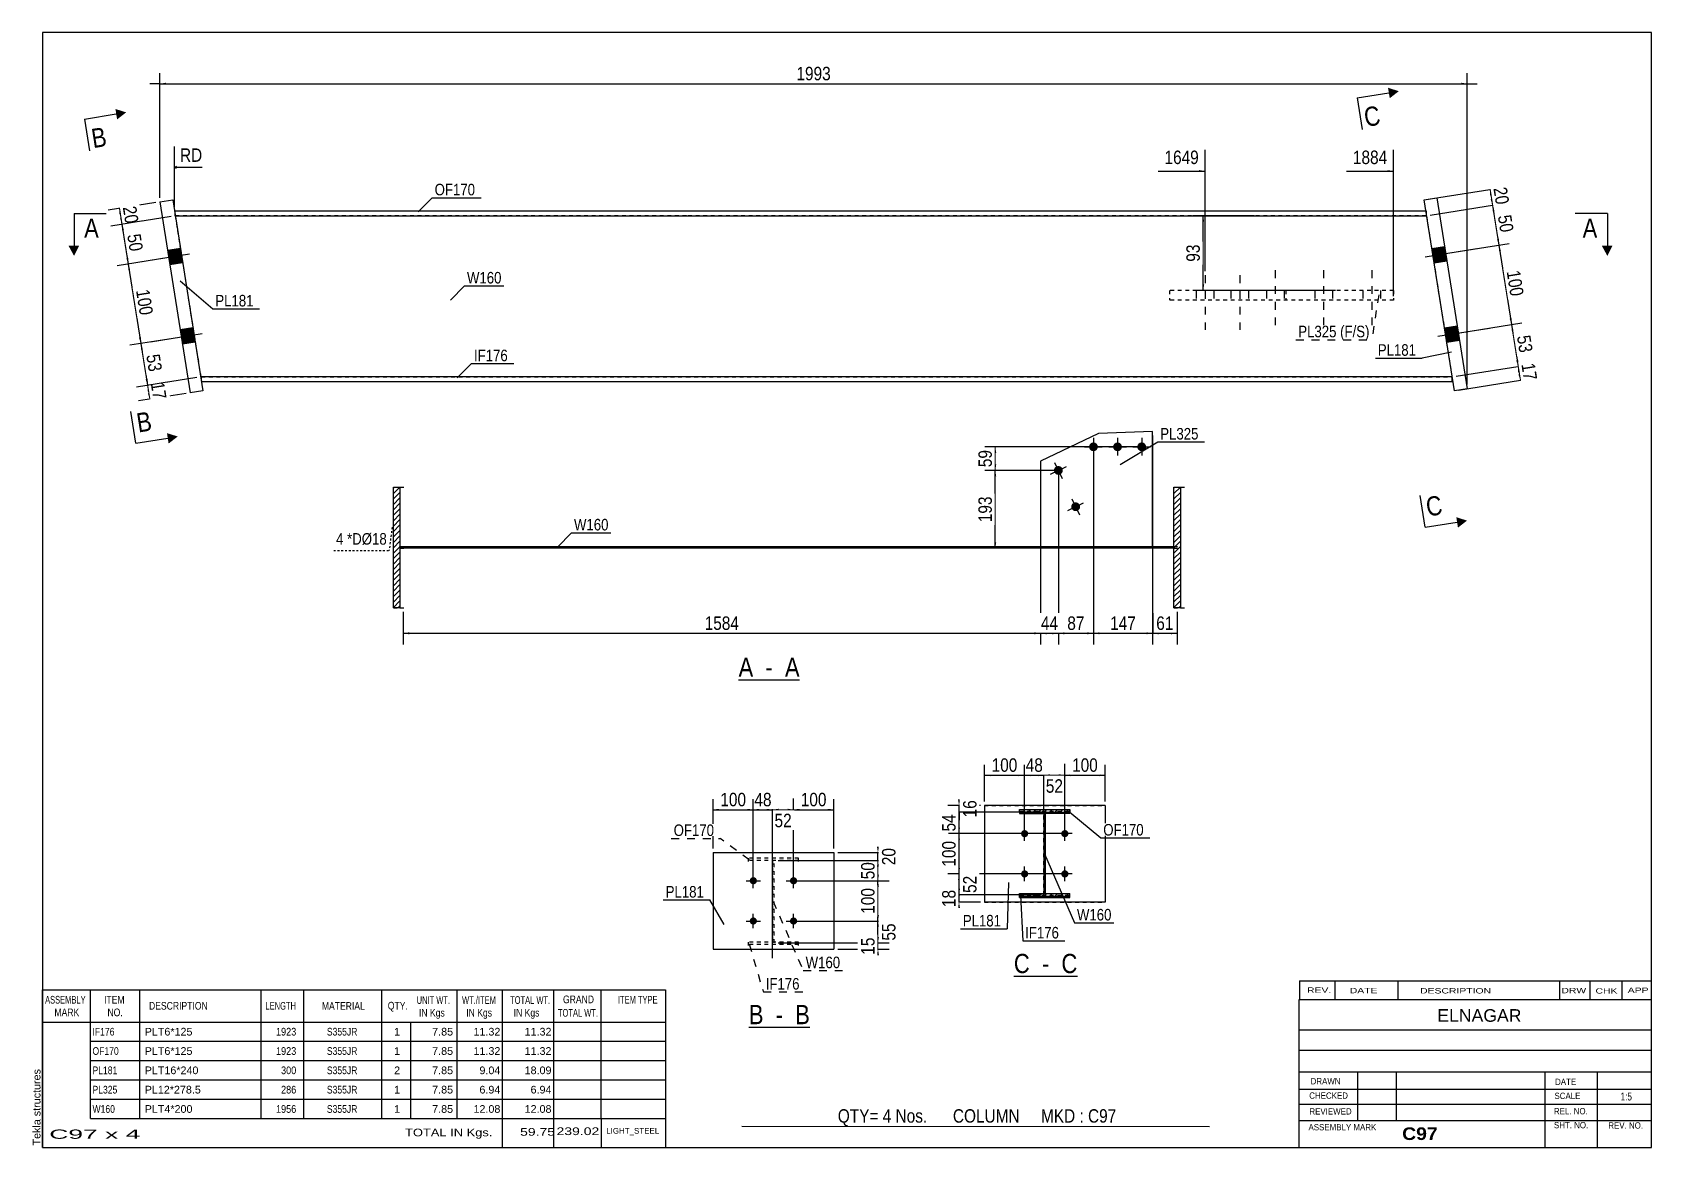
# Model space of a CAD drawing. Header units: millimetres. Extents: x -231 to 171, y -191 to 86.
import ezdxf

# ---------------------------------------------------------------- set-up
doc = ezdxf.new("R2010")
doc.units = ezdxf.units.MM
for name, pattern in [('DXK_LINE_DOT1', [1.8814, 0.9407, -0.9407]), ('DXK_LINE_DOT2', [3.9198, 1.9599, -1.9599]), ('DXK_LINE_DOT4', [0.9408, 0.4704, -0.4704])]:
    doc.linetypes.add(name, pattern=pattern)
doc.styles.add('Arial', font='ARIAL.TTF', dxfattribs={"height": 0.2})
doc.styles.add('Arial Bold', font='ARIALBD.TTF', dxfattribs={"height": 0.2})
doc.styles.add('Arial Narrow', font='ARIALN.TTF', dxfattribs={"height": 0.2})

# ---------------------------------------------------------------- blocks, each defined once
blk = doc.blocks.new('Unknown-623536328-1210')
at = {"color": 5, "linetype": 'Continuous'}
for p, q in [((171.45, 85.55), (-228.55, 85.55)), ((-228.55, 85.55), (-228.55, -191.45)), ((171.45, -191.45), (171.45, 85.55)), ((-228.55, -191.45), (171.45, -191.45))]:
    blk.add_line(p, q, dxfattribs=at)
at = {"color": 174, "linetype": 'Continuous', "style": 'Arial'}
blk.add_text('Tekla structures', height=1.9102, rotation=90, dxfattribs=at).set_placement((-229.05, -190.95))
blk = doc.blocks.new('Unknown-623536328-12 - 1283')
at = {"color": 7, "linetype": 'Continuous'}
blk.add_line((-55.51, -75.27), (-40.34, -75.27), dxfattribs=at)
at = {"color": 0, "linetype": 'Continuous'}
blk.add_wipeout([(-51.86, -74.52), (-51.86, -69.52), (-55.51, -69.52), (-55.51, -74.52)], dxfattribs=at)
blk.add_wipeout([(-45.49, -74.52), (-45.49, -69.52), (-50.36, -69.52), (-50.36, -74.52)], dxfattribs=at)
at = {"color": 6, "linetype": 'Continuous', "style": 'Arial Narrow'}
for s, height, p in [('A', 4.77, (-55.51, -74.52)), (' - ', 4.772, (-50.36, -74.52))]:
    blk.add_text(s, height=height, dxfattribs=at).set_placement(p)
at = {"color": 0, "linetype": 'Continuous'}
blk.add_wipeout([(-40.34, -74.52), (-40.34, -69.52), (-43.99, -69.52), (-43.99, -74.52)], dxfattribs=at)
at = {"color": 6, "linetype": 'Continuous', "style": 'Arial Narrow'}
blk.add_text('A', height=4.77, dxfattribs=at).set_placement((-43.99, -74.52))
blk = doc.blocks.new('Unknown-623536328-13 - 1640')
at = {"color": 7, "linetype": 'Continuous'}
blk.add_line((-52.96, -161.57), (-37.79, -161.57), dxfattribs=at)
at = {"color": 0, "linetype": 'Continuous'}
blk.add_wipeout([(-49.31, -160.82), (-49.31, -155.82), (-52.96, -155.82), (-52.96, -160.82)], dxfattribs=at)
blk.add_wipeout([(-42.94, -160.82), (-42.94, -155.82), (-47.81, -155.82), (-47.81, -160.82)], dxfattribs=at)
at = {"color": 6, "linetype": 'Continuous', "style": 'Arial Narrow'}
for s, height, p in [('B', 4.77, (-52.96, -160.82)), (' - ', 4.772, (-47.81, -160.82))]:
    blk.add_text(s, height=height, dxfattribs=at).set_placement(p)
at = {"color": 0, "linetype": 'Continuous'}
blk.add_wipeout([(-37.79, -160.82), (-37.79, -155.82), (-41.44, -155.82), (-41.44, -160.82)], dxfattribs=at)
at = {"color": 6, "linetype": 'Continuous', "style": 'Arial Narrow'}
blk.add_text('B', height=4.77, dxfattribs=at).set_placement((-41.44, -160.82))
blk = doc.blocks.new('Unknown-623536328-14 - 1760')
at = {"color": 7, "linetype": 'Continuous'}
blk.add_line((12.92, -148.88), (28.7, -148.88), dxfattribs=at)
at = {"color": 0, "linetype": 'Continuous'}
blk.add_wipeout([(16.88, -148.13), (16.88, -143.13), (12.92, -143.13), (12.92, -148.13)], dxfattribs=at)
blk.add_wipeout([(23.24, -148.13), (23.24, -143.13), (18.38, -143.13), (18.38, -148.13)], dxfattribs=at)
at = {"color": 6, "linetype": 'Continuous', "style": 'Arial Narrow'}
for s, height, p in [('C', 4.77, (12.92, -148.13)), (' - ', 4.772, (18.38, -148.13))]:
    blk.add_text(s, height=height, dxfattribs=at).set_placement(p)
at = {"color": 0, "linetype": 'Continuous'}
blk.add_wipeout([(28.7, -148.13), (28.7, -143.13), (24.74, -143.13), (24.74, -148.13)], dxfattribs=at)
at = {"color": 6, "linetype": 'Continuous', "style": 'Arial Narrow'}
blk.add_text('C', height=4.77, dxfattribs=at).set_placement((24.74, -148.13))
blk = doc.blocks.new('Part-623536328-1456 - 1424')
at = {"color": 7, "linetype": 'DXK_LINE_DOT1'}
for p, q in [((107.3, 21.45), (51.6, 21.45)), ((51.6, 21.45), (51.6, 19.05)), ((80.49, 21.45), (80.49, 19.05)), ((107.3, 21.45), (107.3, 19.05)), ((107.3, 19.05), (51.6, 19.05))]:
    blk.add_line(p, q, dxfattribs=at)
blk = doc.blocks.new('Part-623536328-1434 - 1424')
at = {"color": 7, "linetype": 'DXK_LINE_DOT1'}
for p, q in [((-195.57, 40), (-189.2, 0)), ((-68.5, 40), (-195.57, 40)), ((115.39, 40), (-68.4, 40)), ((121.91, 0), (115.55, 40)), ((-189.05, 0), (-68.5, 0)), ((-68.4, 0), (121.91, 0))]:
    blk.add_line(p, q, dxfattribs=at)
at = {"color": 2, "linetype": 'Continuous'}
for p, q in [((115.39, 40), (115.55, 40)), ((-189.2, 0), (-189.05, 0))]:
    blk.add_line(p, q, dxfattribs=at)
blk = doc.blocks.new('Bolt-623536328-1426 - 1424')
at = {"color": 3, "linetype": 'DXK_LINE_DOT2'}
for p, q in [((77.89, 26.45), (77.89, 12.85)), ((89.89, 26.45), (89.89, 12.85)), ((101.89, 26.45), (101.89, 12.85)), ((75.69, 21.45), (75.69, 19.05)), ((80.09, 21.45), (80.09, 19.05)), ((87.69, 21.45), (87.69, 19.05)), ((92.09, 21.45), (92.09, 19.05)), ((99.69, 21.45), (99.69, 19.05)), ((104.09, 21.45), (104.09, 19.05))]:
    blk.add_line(p, q, dxfattribs=at)
blk = doc.blocks.new('Bolt-623536328-1427 - 1424')
at = {"color": 3, "linetype": 'DXK_LINE_DOT2'}
for p, q in [((60.46, 25.25), (60.46, 11.65)), ((69.06, 25.25), (69.06, 11.65)), ((58.26, 21.45), (58.26, 19.05)), ((62.66, 21.45), (62.66, 19.05)), ((66.86, 21.45), (66.86, 19.05)), ((71.26, 21.45), (71.26, 19.05))]:
    blk.add_line(p, q, dxfattribs=at)
blk = doc.blocks.new('Bolt-623536328-1428 - 1424')
at = {"linetype": 'Continuous'}
for points in [[(-197.44, 31.4), (-196.87, 27.84), (-193.71, 28.35), (-194.28, 31.9)], [(-197.44, 31.4), (-196.87, 27.84), (-193.71, 28.35), (-194.28, 31.9)], [(-194.3, 11.65), (-193.73, 8.09), (-190.57, 8.59), (-191.14, 12.15)], [(-194.3, 11.65), (-193.73, 8.09), (-190.57, 8.59), (-191.14, 12.15)]]:
    blk.add_hatch(color=3, dxfattribs=at).paths.add_polyline_path(points)
at = {"color": 3, "linetype": 'Continuous'}
for p, q in [((-192.02, 30.44), (-204.86, 28.4)), ((-192.02, 30.44), (-204.86, 28.4)), ((-194.28, 31.9), (-197.44, 31.4)), ((-194.28, 31.9), (-197.44, 31.4)), ((-193.71, 28.35), (-196.87, 27.84)), ((-193.71, 28.35), (-196.87, 27.84)), ((-191.14, 12.15), (-194.3, 11.65)), ((-191.14, 12.15), (-194.3, 11.65)), ((-188.88, 10.69), (-201.72, 8.64)), ((-188.88, 10.69), (-201.72, 8.64)), ((-190.57, 8.59), (-193.73, 8.09)), ((-190.57, 8.59), (-193.73, 8.09))]:
    blk.add_line(p, q, dxfattribs=at)
blk = doc.blocks.new('Bolt-623536328-1429 - 1424')
at = {"linetype": 'Continuous'}
for points in [[(116.83, 31.9), (117.4, 28.35), (120.56, 28.85), (119.99, 32.4)], [(116.83, 31.9), (117.4, 28.35), (120.56, 28.85), (119.99, 32.4)], [(119.97, 12.15), (120.54, 8.59), (123.7, 9.1), (123.13, 12.65)], [(119.97, 12.15), (120.54, 8.59), (123.7, 9.1), (123.13, 12.65)]]:
    blk.add_hatch(color=3, dxfattribs=at).paths.add_polyline_path(points)
at = {"color": 3, "linetype": 'Continuous'}
for p, q in [((116.83, 31.9), (119.99, 32.4)), ((116.83, 31.9), (119.99, 32.4)), ((115.14, 29.81), (127.98, 31.85)), ((115.14, 29.81), (127.98, 31.85)), ((117.4, 28.35), (120.56, 28.85)), ((117.4, 28.35), (120.56, 28.85)), ((118.28, 10.06), (131.12, 12.1)), ((118.28, 10.06), (131.12, 12.1)), ((119.97, 12.15), (123.13, 12.65)), ((119.97, 12.15), (123.13, 12.65)), ((120.54, 8.59), (123.7, 9.1)), ((120.54, 8.59), (123.7, 9.1))]:
    blk.add_line(p, q, dxfattribs=at)
blk = doc.blocks.new('Part-623536328-1478 - 1424')
at = {"color": 2, "linetype": 'Continuous'}
for p, q in [((-199.35, 43.45), (-196.19, 43.95)), ((-199.35, 43.45), (-191.82, -3.96)), ((-196.19, 43.95), (-188.66, -3.45)), ((-188.66, -3.45), (-191.82, -3.96))]:
    blk.add_line(p, q, dxfattribs=at)
blk = doc.blocks.new('Part-623536328-1483 - 1424')
at = {"color": 2, "linetype": 'Continuous'}
for p, q in [((114.92, 43.95), (118.08, 44.45)), ((118.08, 44.45), (125.62, -2.95)), ((122.46, -3.45), (114.92, 43.95)), ((125.62, -2.95), (122.46, -3.45))]:
    blk.add_line(p, q, dxfattribs=at)
blk = doc.blocks.new('Part-623536328-1505 - 1424')
at = {"color": 2, "linetype": 'Continuous'}
for p, q in [((-68.5, 0), (-189.05, 0)), ((-189.05, -1), (-189.05, 0)), ((121.91, 0), (-68.4, 0)), ((121.91, -1.2), (121.91, 0)), ((-189.01, -1.2), (-68.5, -1.2)), ((-68.4, -1.2), (121.91, -1.2))]:
    blk.add_line(p, q, dxfattribs=at)
at = {"color": 7, "linetype": 'DXK_LINE_DOT1'}
for p, q in [((-189.05, -1), (-189.05, -1.2)), ((-189.05, -1.2), (-189.01, -1.2))]:
    blk.add_line(p, q, dxfattribs=at)
blk = doc.blocks.new('Part-623536328-1527 - 1424')
at = {"color": 2, "linetype": 'Continuous'}
for p, q in [((-195.57, 40), (-195.57, 41.2)), ((-195.57, 41.2), (-68.5, 41.2)), ((-68.4, 41.2), (115.36, 41.2)), ((115.39, 41), (115.39, 40)), ((-195.57, 40), (-68.5, 40)), ((-68.4, 40), (115.39, 40))]:
    blk.add_line(p, q, dxfattribs=at)
at = {"color": 7, "linetype": 'DXK_LINE_DOT1'}
for p, q in [((115.36, 41.2), (115.39, 41.2)), ((115.39, 41.2), (115.39, 41))]:
    blk.add_line(p, q, dxfattribs=at)
blk = doc.blocks.new('Bolt-623536328-1287 - 1283')
at = {"linetype": 'Continuous'}
for points in [[(24.97, -22.78, -1), (22.98, -23.73, -1)], [(29.27, -31.81, -1), (27.28, -32.75, -1)]]:
    blk.add_hatch(color=3, dxfattribs=at).paths.add_polyline_path(points)
at = {"color": 3, "linetype": 'Continuous'}
for p, q in [((21.99, -24.2), (25.96, -22.31)), ((23.03, -21.27), (24.92, -25.24)), ((26.29, -33.23), (30.26, -31.33)), ((27.33, -30.3), (29.22, -34.27))]:
    blk.add_line(p, q, dxfattribs=at)
blk = doc.blocks.new('Bolt-623536328-1286 - 1283')
at = {"linetype": 'Continuous'}
for points in [[(33.79, -17.39, -1), (31.59, -17.39, -1)], [(39.79, -17.39, -1), (37.59, -17.39, -1)], [(45.79, -17.39, -1), (43.59, -17.39, -1)]]:
    blk.add_hatch(color=3, dxfattribs=at).paths.add_polyline_path(points)
at = {"color": 3, "linetype": 'Continuous'}
for p, q in [((32.69, -15.19), (32.69, -19.59)), ((38.69, -15.19), (38.69, -19.59)), ((44.69, -15.19), (44.69, -19.59)), ((30.49, -17.39), (34.89, -17.39)), ((36.49, -17.39), (40.89, -17.39)), ((42.49, -17.39), (46.89, -17.39))]:
    blk.add_line(p, q, dxfattribs=at)
blk = doc.blocks.new('Part-623536328-1306 - 1283')
at = {"linetype": 'Continuous'}
h = blk.add_hatch(dxfattribs=at)
h.set_pattern_fill('', scale=0.3, style=0, pattern_type=0)
h.set_pattern_definition([(45, (52.6862, -42.18295), (-0.673519, 0.673519), [])])
h.paths.add_polyline_path([(52.69, -42.58), (52.69, -42.18), (-139.7, -42.18), (-139.7, -42.58)])
at = {"color": 7, "linetype": 'DXK_LINE_DOT1'}
for p, q in [((-139.7, -42.18), (-138.69, -42.18)), ((-139.7, -42.58), (-138.69, -42.58)), ((52.69, -42.18), (53.69, -42.18)), ((52.69, -42.58), (53.69, -42.58))]:
    blk.add_line(p, q, dxfattribs=at)
at = {"color": 2, "linetype": 'Continuous'}
for p, q in [((-139.7, -42.58), (-139.7, -42.18)), ((-139.7, -42.18), (52.69, -42.18)), ((52.69, -42.58), (-139.7, -42.58)), ((52.69, -42.18), (52.69, -42.58))]:
    blk.add_line(p, q, dxfattribs=at)
blk = doc.blocks.new('Part-623536328-1328 - 1283')
at = {"color": 2, "linetype": 'Continuous'}
for p, q in [((33.99, -14.05), (19.54, -20.93)), ((47.39, -13.58), (33.99, -14.05)), ((47.39, -42.18), (47.39, -13.58)), ((19.54, -20.93), (19.54, -42.18))]:
    blk.add_line(p, q, dxfattribs=at)
at = {"color": 7, "linetype": 'DXK_LINE_DOT1'}
blk.add_line((19.54, -42.18), (47.39, -42.18), dxfattribs=at)
blk = doc.blocks.new('Part-623536328-1329 - 1283')
at = {"linetype": 'Continuous'}
h = blk.add_hatch(dxfattribs=at)
h.set_pattern_fill('', scale=0.3, style=0, pattern_type=0)
h.set_pattern_definition([(45, (-139.6994, -27.38295), (-0.67352, 0.67352), [])])
h.paths.add_polyline_path([(-139.7, -57.38), (-139.7, -27.38), (-141.32, -27.38), (-141.32, -57.38)])
at = {"color": 7, "linetype": 'DXK_LINE_DOT1'}
for p, q in [((-141.32, -27.38), (-140.31, -27.38)), ((-141.32, -57.38), (-140.31, -57.38))]:
    blk.add_line(p, q, dxfattribs=at)
at = {"color": 2, "linetype": 'Continuous'}
for p, q in [((-141.32, -57.38), (-141.32, -27.38)), ((-141.32, -27.38), (-139.7, -27.38)), ((-139.7, -27.38), (-138.69, -27.38)), ((-139.7, -27.38), (-139.7, -57.38)), ((-139.7, -57.38), (-141.32, -57.38)), ((-139.7, -57.38), (-138.69, -57.38))]:
    blk.add_line(p, q, dxfattribs=at)
blk = doc.blocks.new('Part-623536328-1330 - 1283')
at = {"linetype": 'Continuous'}
h = blk.add_hatch(dxfattribs=at)
h.set_pattern_fill('', scale=0.3, style=0, pattern_type=0)
h.set_pattern_definition([(45, (54.3062, -27.38295), (-0.67352, 0.67352), [])])
h.paths.add_polyline_path([(54.31, -57.38), (54.31, -27.38), (52.69, -27.38), (52.69, -57.38)])
at = {"color": 7, "linetype": 'DXK_LINE_DOT1'}
for p, q in [((52.69, -27.38), (53.69, -27.38)), ((52.69, -57.38), (53.69, -57.38))]:
    blk.add_line(p, q, dxfattribs=at)
at = {"color": 2, "linetype": 'Continuous'}
for p, q in [((52.69, -57.38), (52.69, -27.38)), ((52.69, -27.38), (54.31, -27.38)), ((54.31, -27.38), (55.31, -27.38)), ((54.31, -27.38), (54.31, -57.38)), ((54.31, -57.38), (52.69, -57.38)), ((54.31, -57.38), (55.31, -57.38))]:
    blk.add_line(p, q, dxfattribs=at)
blk = doc.blocks.new('Bolt-623536328-1642 - 1640')
at = {"linetype": 'Continuous'}
for points in [[(-52.75, -125.19, -1), (-50.95, -125.19, -1)], [(-42.75, -125.19, -1), (-40.95, -125.19, -1)], [(-52.75, -135.19, -1), (-50.95, -135.19, -1)], [(-42.75, -135.19, -1), (-40.95, -135.19, -1)]]:
    blk.add_hatch(color=3, dxfattribs=at).paths.add_polyline_path(points)
at = {"color": 3, "linetype": 'Continuous'}
for p, q in [((-51.85, -126.99), (-51.85, -123.39)), ((-41.85, -126.99), (-41.85, -123.39)), ((-53.65, -125.19), (-50.05, -125.19)), ((-43.65, -125.19), (-40.05, -125.19)), ((-53.65, -135.19), (-50.05, -135.19)), ((-51.85, -136.99), (-51.85, -133.39)), ((-43.65, -135.19), (-40.05, -135.19)), ((-41.85, -136.99), (-41.85, -133.39))]:
    blk.add_line(p, q, dxfattribs=at)
blk = doc.blocks.new('Part-623536328-1649 - 1640')
at = {"color": 7, "linetype": 'DXK_LINE_DOT1'}
for p, q in [((-40.6, -119.6), (-53.1, -119.6)), ((-53.1, -119.6), (-53.1, -120.4)), ((-40.6, -120.19), (-53.1, -120.19)), ((-40.6, -120.4), (-40.6, -119.6))]:
    blk.add_line(p, q, dxfattribs=at)
blk = doc.blocks.new('Part-623536328-1654 - 1640')
at = {"color": 7, "linetype": 'DXK_LINE_DOT1'}
for p, q in [((-40.6, -140.46), (-53.1, -140.46)), ((-53.1, -140.46), (-53.1, -141.26)), ((-40.6, -141.26), (-40.6, -140.46)), ((-40.6, -141.05), (-53.1, -141.05))]:
    blk.add_line(p, q, dxfattribs=at)
blk = doc.blocks.new('Part-623536328-1660 - 1640')
at = {"color": 2, "linetype": 'Continuous'}
for p, q in [((-61.85, -118.19), (-31.85, -118.19)), ((-61.85, -118.19), (-61.85, -142.19)), ((-31.85, -118.19), (-31.85, -142.19)), ((-61.85, -142.19), (-31.85, -142.19))]:
    blk.add_line(p, q, dxfattribs=at)
blk = doc.blocks.new('Part-623536328-1666 - 1640')
at = {"color": 7, "linetype": 'DXK_LINE_DOT1'}
for p, q in [((-47.05, -120.19), (-47.05, -140.65)), ((-46.65, -140.65), (-46.65, -120.19)), ((-46.65, -140.45), (-47.05, -140.45))]:
    blk.add_line(p, q, dxfattribs=at)
blk = doc.blocks.new('Part-623536328-1776 - 1760')
at = {"color": 2, "linetype": 'Continuous'}
for p, q in [((35.59, -106.49), (5.59, -106.49)), ((5.59, -106.49), (5.59, -130.49)), ((35.59, -106.49), (35.59, -130.49)), ((35.59, -130.49), (5.59, -130.49))]:
    blk.add_line(p, q, dxfattribs=at)
at = {"color": 7, "linetype": 'DXK_LINE_DOT1'}
for p, q in [((5.59, -106.49), (35.59, -106.49)), ((5.59, -130.49), (35.59, -130.49))]:
    blk.add_line(p, q, dxfattribs=at)
blk = doc.blocks.new('Part-623536328-1766 - 1760')
at = {"linetype": 'Continuous'}
h = blk.add_hatch(dxfattribs=at)
h.set_pattern_fill('', scale=0.3, style=0, pattern_type=0)
h.set_pattern_definition([(45, (14.3396, -107.5238), (-0.67352, 0.67352), [])])
h.paths.add_polyline_path([(26.84, -107.52), (14.34, -107.52), (14.34, -108.13), (26.84, -108.13)])
at = {"color": 7, "linetype": 'DXK_LINE_DOT1'}
for p, q in [((14.34, -107.89), (14.34, -107.52)), ((14.34, -108.13), (14.34, -107.89)), ((14.34, -107.89), (26.84, -107.89)), ((20.79, -108.48), (20.39, -108.48)), ((26.84, -107.52), (26.84, -108.13))]:
    blk.add_line(p, q, dxfattribs=at)
at = {"color": 2, "linetype": 'Continuous'}
for p, q in [((14.34, -108.13), (14.34, -107.52)), ((14.34, -107.52), (26.84, -107.52)), ((14.34, -108.13), (14.34, -108.48)), ((14.34, -108.13), (26.84, -108.13)), ((14.34, -108.48), (20.39, -108.48)), ((26.84, -108.48), (20.79, -108.48)), ((26.84, -108.13), (26.84, -107.52)), ((26.84, -108.13), (26.84, -108.48))]:
    blk.add_line(p, q, dxfattribs=at)
blk = doc.blocks.new('Part-623536328-1771 - 1760')
at = {"linetype": 'Continuous'}
h = blk.add_hatch(dxfattribs=at)
h.set_pattern_fill('', scale=0.3, style=0, pattern_type=0)
h.set_pattern_definition([(45, (14.3396, -128.3826), (-0.67352, 0.67352), [])])
h.paths.add_polyline_path([(26.84, -128.38), (14.34, -128.38), (14.34, -128.99), (26.84, -128.99)])
at = {"color": 7, "linetype": 'DXK_LINE_DOT1'}
for p, q in [((14.34, -128.99), (14.34, -128.38)), ((14.34, -128.75), (26.84, -128.75)), ((26.84, -128.99), (26.84, -128.38))]:
    blk.add_line(p, q, dxfattribs=at)
at = {"color": 2, "linetype": 'Continuous'}
for p, q in [((14.34, -128.99), (14.34, -128.38)), ((14.34, -128.38), (26.84, -128.38)), ((26.84, -128.99), (26.84, -128.38)), ((14.34, -129.34), (14.34, -128.99)), ((14.34, -128.99), (26.84, -128.99)), ((14.34, -129.34), (26.84, -129.34)), ((26.84, -129.34), (26.84, -128.99))]:
    blk.add_line(p, q, dxfattribs=at)
blk = doc.blocks.new('Part-623536328-1783 - 1760')
at = {"linetype": 'Continuous'}
h = blk.add_hatch(dxfattribs=at)
h.set_pattern_fill('', scale=0.3, style=0, pattern_type=0)
h.set_pattern_definition([(45, (20.3896, -108.1313), (-0.67352, 0.67352), [])])
h.paths.add_polyline_path([(20.79, -108.13), (20.39, -108.13), (20.39, -128.38), (20.79, -128.38)])
at = {"color": 7, "linetype": 'DXK_LINE_DOT1'}
for p, q in [((20.39, -128.75), (20.39, -108.13)), ((20.39, -108.49), (20.79, -108.49)), ((20.79, -128.75), (20.79, -108.13))]:
    blk.add_line(p, q, dxfattribs=at)
at = {"color": 2, "linetype": 'Continuous'}
for p, q in [((20.79, -108.13), (20.39, -108.13)), ((20.39, -108.13), (20.39, -128.38)), ((20.79, -128.38), (20.79, -108.13)), ((20.39, -128.38), (20.79, -128.38))]:
    blk.add_line(p, q, dxfattribs=at)
blk = doc.blocks.new('Bolt-623536328-1784 - 1760')
at = {"linetype": 'Continuous'}
for points in [[(14.69, -113.49, -1), (16.49, -113.49, -1)], [(24.69, -113.49, -1), (26.49, -113.49, -1)], [(14.69, -123.49, -1), (16.49, -123.49, -1)], [(24.69, -123.49, -1), (26.49, -123.49, -1)]]:
    blk.add_hatch(color=3, dxfattribs=at).paths.add_polyline_path(points)
at = {"color": 3, "linetype": 'Continuous'}
for p, q in [((15.59, -115.29), (15.59, -111.69)), ((25.59, -115.29), (25.59, -111.69)), ((17.39, -113.49), (13.79, -113.49)), ((27.39, -113.49), (23.79, -113.49)), ((17.39, -123.49), (13.79, -123.49)), ((15.59, -125.29), (15.59, -121.69)), ((27.39, -123.49), (23.79, -123.49)), ((25.59, -125.29), (25.59, -121.69))]:
    blk.add_line(p, q, dxfattribs=at)
blk = doc.blocks.new('StraightDimension-623536328-3125 - 1424')
at = {"linetype": 'Continuous'}
for points in [[(133.48, 31.21), (133.49, 32.73), (133.98, 31.29)], [(136.65, 14.5), (136.63, 12.98), (136.15, 14.42)]]:
    blk.add_hatch(color=4, dxfattribs=at).paths.add_polyline_path(points)
at = {"color": 4, "linetype": 'Continuous'}
for p, q in [((118.1, 30.28), (136.06, 33.14)), ((133.49, 32.73), (136.63, 12.98)), ((121.24, 10.53), (139.2, 13.38))]:
    blk.add_line(p, q, dxfattribs=at)
at = {"color": 0}
blk.add_wipeout([(135.82, 19.03), (140.66, 19.79), (139.44, 27.5), (134.6, 26.73)], dxfattribs=at)
at = {"color": 4, "style": 'Arial Narrow'}
blk.add_text('100', height=3.34, rotation=-80.9647, dxfattribs=at).set_placement((135.4, 26.15))
blk = doc.blocks.new('StraightDimension-623536328-3124 - 1424')
at = {"linetype": 'Continuous'}
for points in [[(136.62, 11.46), (136.63, 12.98), (137.12, 11.53)], [(138.3, 4.12), (138.28, 2.6), (137.8, 4.05)]]:
    blk.add_hatch(color=4, dxfattribs=at).paths.add_polyline_path(points)
at = {"color": 4, "linetype": 'Continuous'}
for p, q in [((121.24, 10.53), (139.2, 13.38)), ((136.63, 12.98), (138.28, 2.6)), ((122.89, 0.16), (140.85, 3.01))]:
    blk.add_line(p, q, dxfattribs=at)
at = {"color": 0}
blk.add_wipeout([(138.05, 5.02), (142.89, 5.79), (142, 11.38), (137.16, 10.61)], dxfattribs=at)
at = {"color": 4, "style": 'Arial Narrow'}
blk.add_text('53', height=3.34, rotation=-80.9647, dxfattribs=at).set_placement((137.96, 10.03))
blk = doc.blocks.new('StraightDimension-623536328-3403 - 1424')
at = {"linetype": 'Continuous'}
for points in [[(-202.44, -3.62), (-202.43, -2.1), (-201.95, -3.55)], [(-201.87, -4.04), (-201.88, -5.56), (-202.36, -4.12)]]:
    blk.add_hatch(color=4, dxfattribs=at).paths.add_polyline_path(points)
at = {"color": 4, "linetype": 'Continuous'}
for p, q in [((-190.19, -0.16), (-205.2, -2.54)), ((-202.43, -2.1), (-201.88, -5.56)), ((-192.8, -4.11), (-204.65, -6))]:
    blk.add_line(p, q, dxfattribs=at)
at = {"color": 0}
blk.add_wipeout([(-201.56, -6.6), (-196.72, -5.83), (-197.61, -0.24), (-202.45, -1.01)], dxfattribs=at)
at = {"color": 4, "style": 'Arial Narrow'}
blk.add_text('17', height=3.34, rotation=-80.9647, dxfattribs=at).set_placement((-201.65, -1.59))
blk = doc.blocks.new('StraightDimension-623536328-3407 - 1424')
at = {"linetype": 'Continuous'}
for points in [[(-209.43, 40.33), (-209.42, 41.85), (-208.94, 40.41)], [(-208.78, 39.42), (-208.79, 37.9), (-209.27, 39.34)]]:
    blk.add_hatch(color=4, dxfattribs=at).paths.add_polyline_path(points)
at = {"color": 4, "linetype": 'Continuous'}
for p, q in [((-200.34, 43.29), (-212.19, 41.41)), ((-209.42, 41.85), (-208.79, 37.9)), ((-196.55, 39.84), (-211.56, 37.46))]:
    blk.add_line(p, q, dxfattribs=at)
at = {"color": 0}
blk.add_wipeout([(-208.51, 37.1), (-203.67, 37.87), (-204.56, 43.46), (-209.4, 42.69)], dxfattribs=at)
at = {"color": 4, "style": 'Arial Narrow'}
blk.add_text('20', height=3.34, rotation=-80.9647, dxfattribs=at).set_placement((-208.6, 42.11))
blk = doc.blocks.new('StraightDimension-623536328-2724 - 1424')
at = {"linetype": 'Continuous'}
blk.add_hatch(color=4, dxfattribs=at).paths.add_polyline_path([(58.96, 51.35), (60.46, 51.1), (58.96, 50.85)])
at = {"color": 4, "linetype": 'Continuous'}
for p, q in [((60.46, 26.25), (60.46, 56.35)), ((48.8, 51.1), (60.46, 51.1))]:
    blk.add_line(p, q, dxfattribs=at)
at = {"color": 0, "linetype": 'Continuous'}
blk.add_wipeout([(-188.13, 52.7), (-188.13, 57.6), (-195.07, 57.6), (-195.07, 52.7)], dxfattribs=at)
at = {"color": 4, "linetype": 'Continuous'}
for p, q in [((-195.76, 42.2), (-195.76, 57.25)), ((-195.26, 52.25), (-195.76, 52)), ((-195.26, 51.75), (-195.76, 52)), ((-188.83, 52), (-195.76, 52))]:
    blk.add_line(p, q, dxfattribs=at)
at = {"color": 4, "linetype": 'Continuous', "style": 'Arial Narrow'}
blk.add_text('RD', height=3.34, dxfattribs=at).set_placement((-194.37, 53.4))
at = {"color": 0}
blk.add_wipeout([(59.59, 52.15), (59.59, 57.05), (49.66, 57.05), (49.66, 52.15)], dxfattribs=at)
at = {"color": 4, "style": 'Arial Narrow'}
blk.add_text('1649', height=3.34, dxfattribs=at).set_placement((50.36, 52.85))
blk = doc.blocks.new('StraightDimension-623536328-3405 - 1424')
at = {"linetype": 'Continuous'}
for points in [[(-207.23, 26.5), (-207.22, 28.02), (-206.74, 26.58)], [(-204.07, 9.79), (-204.08, 8.27), (-204.56, 9.71)]]:
    blk.add_hatch(color=4, dxfattribs=at).paths.add_polyline_path(points)
at = {"color": 4, "linetype": 'Continuous'}
for p, q in [((-198.14, 29.46), (-209.99, 27.58)), ((-207.22, 28.02), (-204.08, 8.27)), ((-195, 9.71), (-206.85, 7.83))]:
    blk.add_line(p, q, dxfattribs=at)
at = {"color": 0}
blk.add_wipeout([(-204.89, 14.32), (-200.05, 15.09), (-201.28, 22.79), (-206.12, 22.02)], dxfattribs=at)
at = {"color": 4, "style": 'Arial Narrow'}
blk.add_text('100', height=3.34, rotation=-80.9647, dxfattribs=at).set_placement((-205.31, 21.44))
blk = doc.blocks.new('StraightDimension-623536328-1536 - 1424')
at = {"linetype": 'Continuous'}
for points in [[(-197.85, 72.56), (-199.35, 72.81), (-197.85, 73.06)], [(124.12, 73.06), (125.62, 72.81), (124.12, 72.56)]]:
    blk.add_hatch(color=4, dxfattribs=at).paths.add_polyline_path(points)
at = {"color": 4, "linetype": 'Continuous'}
for p, q in [((-199.35, 72.81), (-201.85, 72.81)), ((-199.35, 44.45), (-199.35, 75.41)), ((-199.35, 72.81), (125.62, 72.81)), ((125.62, -1.95), (125.62, 75.41)), ((125.62, 72.81), (128.12, 72.81))]:
    blk.add_line(p, q, dxfattribs=at)
at = {"color": 0}
blk.add_wipeout([(-31.9, 72.96), (-31.9, 77.86), (-41.83, 77.86), (-41.83, 72.96)], dxfattribs=at)
at = {"color": 4, "style": 'Arial Narrow'}
blk.add_text('1993', height=3.34, dxfattribs=at).set_placement((-41.13, 73.66))
blk = doc.blocks.new('StraightDimension-623536328-1596 - 1424')
at = {"linetype": 'Continuous'}
for points in [[(59.73, 38.5), (59.98, 40), (60.23, 38.5)], [(60.23, 22.95), (59.98, 21.45), (59.73, 22.95)]]:
    blk.add_hatch(color=4, dxfattribs=at).paths.add_polyline_path(points)
at = {"color": 4, "linetype": 'Continuous'}
for p, q in [((72.66, 40), (57.38, 40)), ((59.98, 21.45), (59.98, 40)), ((92.89, 21.45), (57.38, 21.45))]:
    blk.add_line(p, q, dxfattribs=at)
at = {"color": 0}
blk.add_wipeout([(59.83, 33.56), (54.93, 33.56), (54.93, 27.89), (59.83, 27.89)], dxfattribs=at)
at = {"color": 4, "style": 'Arial Narrow'}
blk.add_text('93', height=3.34, rotation=90.0002, dxfattribs=at).set_placement((59.13, 28.59))
blk = doc.blocks.new('StraightDimension-623536328-2723 - 1424')
at = {"linetype": 'Continuous'}
blk.add_hatch(color=4, dxfattribs=at).paths.add_polyline_path([(105.8, 51.35), (107.3, 51.1), (105.8, 50.85)])
at = {"color": 4, "linetype": 'Continuous'}
for p, q in [((107.3, 20.05), (107.3, 56.35)), ((95.64, 51.1), (107.3, 51.1))]:
    blk.add_line(p, q, dxfattribs=at)
at = {"color": 0}
blk.add_wipeout([(106.44, 52.15), (106.44, 57.05), (96.5, 57.05), (96.5, 52.15)], dxfattribs=at)
at = {"color": 4, "style": 'Arial Narrow'}
blk.add_text('1884', height=3.34, dxfattribs=at).set_placement((97.2, 52.85))
blk = doc.blocks.new('StraightDimension-623536328-3123 - 1424')
at = {"linetype": 'Continuous'}
for points in [[(138.27, 1.08), (138.28, 2.6), (138.77, 1.16)], [(138.84, 0.67), (138.83, -0.85), (138.35, 0.59)]]:
    blk.add_hatch(color=4, dxfattribs=at).paths.add_polyline_path(points)
at = {"color": 4, "linetype": 'Continuous'}
for p, q in [((122.89, 0.16), (140.85, 3.01)), ((138.28, 2.6), (138.83, -0.85)), ((123.44, -3.3), (141.4, -0.44))]:
    blk.add_line(p, q, dxfattribs=at)
at = {"color": 0}
blk.add_wipeout([(139.15, -1.9), (143.99, -1.13), (143.1, 4.47), (138.26, 3.7)], dxfattribs=at)
at = {"color": 4, "style": 'Arial Narrow'}
blk.add_text('17', height=3.34, rotation=-80.9647, dxfattribs=at).set_placement((139.06, 3.12))
blk = doc.blocks.new('StraightDimension-623536328-3126 - 1424')
at = {"linetype": 'Continuous'}
for points in [[(131.91, 41.11), (131.92, 42.63), (132.4, 41.19)], [(133.51, 34.25), (133.49, 32.73), (133.01, 34.17)]]:
    blk.add_hatch(color=4, dxfattribs=at).paths.add_polyline_path(points)
at = {"color": 4, "linetype": 'Continuous'}
for p, q in [((116.37, 40.16), (134.49, 43.04)), ((131.92, 42.63), (133.49, 32.73)), ((118.1, 30.28), (136.06, 33.14))]:
    blk.add_line(p, q, dxfattribs=at)
at = {"color": 0}
blk.add_wipeout([(133.3, 34.9), (138.14, 35.67), (137.25, 41.27), (132.41, 40.5)], dxfattribs=at)
at = {"color": 4, "style": 'Arial Narrow'}
blk.add_text('50', height=3.34, rotation=-80.9647, dxfattribs=at).set_placement((133.21, 39.92))
blk = doc.blocks.new('StraightDimension-623536328-3127 - 1424')
at = {"linetype": 'Continuous'}
for points in [[(131.28, 45.03), (131.3, 46.55), (131.78, 45.11)], [(131.93, 44.15), (131.92, 42.63), (131.44, 44.07)]]:
    blk.add_hatch(color=4, dxfattribs=at).paths.add_polyline_path(points)
at = {"color": 4, "linetype": 'Continuous'}
for p, q in [((115.91, 44.11), (133.86, 46.96)), ((131.3, 46.55), (131.92, 42.63)), ((116.37, 40.16), (134.49, 43.04))]:
    blk.add_line(p, q, dxfattribs=at)
at = {"color": 0}
blk.add_wipeout([(132.2, 41.82), (137.04, 42.59), (136.15, 48.18), (131.31, 47.41)], dxfattribs=at)
at = {"color": 4, "style": 'Arial Narrow'}
blk.add_text('20', height=3.34, rotation=-80.9647, dxfattribs=at).set_placement((132.11, 46.83))
blk = doc.blocks.new('StraightDimension-623536328-3404 - 1424')
at = {"linetype": 'Continuous'}
for points in [[(-204.09, 6.75), (-204.08, 8.27), (-203.6, 6.83)], [(-202.42, -0.58), (-202.43, -2.1), (-202.91, -0.66)]]:
    blk.add_hatch(color=4, dxfattribs=at).paths.add_polyline_path(points)
at = {"color": 4, "linetype": 'Continuous'}
for p, q in [((-195, 9.71), (-206.85, 7.83)), ((-204.08, 8.27), (-202.43, -2.1)), ((-190.19, -0.16), (-205.2, -2.54))]:
    blk.add_line(p, q, dxfattribs=at)
at = {"color": 0}
blk.add_wipeout([(-202.66, 0.31), (-197.82, 1.08), (-198.71, 6.67), (-203.55, 5.9)], dxfattribs=at)
at = {"color": 4, "style": 'Arial Narrow'}
blk.add_text('53', height=3.34, rotation=-80.9647, dxfattribs=at).set_placement((-202.75, 5.32))
blk = doc.blocks.new('StraightDimension-623536328-3406 - 1424')
at = {"linetype": 'Continuous'}
for points in [[(-208.8, 36.38), (-208.79, 37.9), (-208.31, 36.45)], [(-207.21, 29.54), (-207.22, 28.02), (-207.7, 29.46)]]:
    blk.add_hatch(color=4, dxfattribs=at).paths.add_polyline_path(points)
at = {"color": 4, "linetype": 'Continuous'}
for p, q in [((-196.55, 39.84), (-211.56, 37.46)), ((-208.79, 37.9), (-207.22, 28.02)), ((-198.14, 29.46), (-209.99, 27.58))]:
    blk.add_line(p, q, dxfattribs=at)
at = {"color": 0}
blk.add_wipeout([(-207.41, 30.18), (-202.57, 30.95), (-203.46, 36.55), (-208.3, 35.78)], dxfattribs=at)
at = {"color": 4, "style": 'Arial Narrow'}
blk.add_text('50', height=3.34, rotation=-80.9647, dxfattribs=at).set_placement((-207.5, 35.2))
blk = doc.blocks.new('StraightDimension-623536328-2556 - 1283')
at = {"linetype": 'Continuous'}
for points in [[(-137.39, -63.97), (-138.89, -63.72), (-137.39, -63.47)], [(18.04, -63.47), (19.54, -63.72), (18.04, -63.97)]]:
    blk.add_hatch(color=4, dxfattribs=at).paths.add_polyline_path(points)
at = {"color": 4, "linetype": 'Continuous'}
for p, q in [((19.54, -21.93), (19.54, -66.52)), ((-138.89, -58.38), (-138.89, -66.52)), ((-138.89, -63.72), (19.54, -63.72))]:
    blk.add_line(p, q, dxfattribs=at)
at = {"color": 0}
blk.add_wipeout([(-54.71, -63.57), (-54.71, -58.67), (-64.64, -58.67), (-64.64, -63.57)], dxfattribs=at)
at = {"color": 4, "style": 'Arial Narrow'}
blk.add_text('1584', height=3.34, dxfattribs=at).set_placement((-63.94, -62.87))
blk = doc.blocks.new('StraightDimension-623536328-2552 - 1283')
at = {"linetype": 'Continuous'}
for points in [[(48.89, -63.97), (47.39, -63.72), (48.89, -63.47)], [(51.99, -63.47), (53.49, -63.72), (51.99, -63.97)]]:
    blk.add_hatch(color=4, dxfattribs=at).paths.add_polyline_path(points)
at = {"color": 4, "linetype": 'Continuous'}
for p, q in [((47.39, -14.58), (47.39, -66.52)), ((53.49, -58.38), (53.49, -66.52)), ((47.39, -63.72), (53.49, -63.72))]:
    blk.add_line(p, q, dxfattribs=at)
at = {"color": 0}
blk.add_wipeout([(53.28, -63.57), (53.28, -58.67), (47.61, -58.67), (47.61, -63.57)], dxfattribs=at)
at = {"color": 4, "style": 'Arial Narrow'}
blk.add_text('61', height=3.34, dxfattribs=at).set_placement((48.31, -62.87))
blk = doc.blocks.new('StraightDimension-623536328-2553 - 1283')
at = {"linetype": 'Continuous'}
for points in [[(34.19, -63.97), (32.69, -63.72), (34.19, -63.47)], [(45.89, -63.47), (47.39, -63.72), (45.89, -63.97)]]:
    blk.add_hatch(color=4, dxfattribs=at).paths.add_polyline_path(points)
at = {"color": 4, "linetype": 'Continuous'}
for p, q in [((47.39, -14.58), (47.39, -66.52)), ((32.69, -18.39), (32.69, -66.52)), ((32.69, -63.72), (47.39, -63.72))]:
    blk.add_line(p, q, dxfattribs=at)
at = {"color": 0}
blk.add_wipeout([(43.94, -63.57), (43.94, -58.67), (36.14, -58.67), (36.14, -63.57)], dxfattribs=at)
at = {"color": 4, "style": 'Arial Narrow'}
blk.add_text('147', height=3.34, dxfattribs=at).set_placement((36.84, -62.87))
blk = doc.blocks.new('StraightDimension-623536328-2554 - 1283')
at = {"linetype": 'Continuous'}
for points in [[(25.47, -63.97), (23.97, -63.72), (25.47, -63.47)], [(31.19, -63.47), (32.69, -63.72), (31.19, -63.97)]]:
    blk.add_hatch(color=4, dxfattribs=at).paths.add_polyline_path(points)
at = {"color": 4, "linetype": 'Continuous'}
for p, q in [((32.69, -18.39), (32.69, -66.52)), ((23.97, -24.25), (23.97, -66.52)), ((23.97, -63.72), (32.69, -63.72))]:
    blk.add_line(p, q, dxfattribs=at)
at = {"color": 0}
blk.add_wipeout([(31.16, -63.57), (31.16, -58.67), (25.5, -58.67), (25.5, -63.57)], dxfattribs=at)
at = {"color": 4, "style": 'Arial Narrow'}
blk.add_text('87', height=3.34, dxfattribs=at).set_placement((26.2, -62.87))
blk = doc.blocks.new('StraightDimension-623536328-2555 - 1283')
at = {"linetype": 'Continuous'}
for points in [[(21.04, -63.97), (19.54, -63.72), (21.04, -63.47)], [(22.47, -63.47), (23.97, -63.72), (22.47, -63.97)]]:
    blk.add_hatch(color=4, dxfattribs=at).paths.add_polyline_path(points)
at = {"color": 4, "linetype": 'Continuous'}
for p, q in [((19.54, -21.93), (19.54, -66.52)), ((23.97, -24.25), (23.97, -66.52)), ((19.54, -63.72), (23.97, -63.72))]:
    blk.add_line(p, q, dxfattribs=at)
at = {"color": 0}
blk.add_wipeout([(24.59, -63.57), (24.59, -58.67), (18.93, -58.67), (18.93, -63.57)], dxfattribs=at)
at = {"color": 4, "style": 'Arial Narrow'}
blk.add_text('44', height=3.34, dxfattribs=at).set_placement((19.63, -62.87))
blk = doc.blocks.new('StraightDimension-623536328-2977 - 1283')
at = {"linetype": 'Continuous'}
for points in [[(8.04, -18.89), (8.29, -17.39), (8.54, -18.89)], [(8.54, -21.75), (8.29, -23.25), (8.04, -21.75)]]:
    blk.add_hatch(color=4, dxfattribs=at).paths.add_polyline_path(points)
at = {"color": 4, "linetype": 'Continuous'}
for p, q in [((43.69, -17.39), (5.69, -17.39)), ((8.29, -23.25), (8.29, -17.39)), ((22.97, -23.25), (5.69, -23.25))]:
    blk.add_line(p, q, dxfattribs=at)
at = {"color": 0}
blk.add_wipeout([(8.14, -17.49), (3.24, -17.49), (3.24, -23.15), (8.14, -23.15)], dxfattribs=at)
at = {"color": 4, "style": 'Arial Narrow'}
blk.add_text('59', height=3.34, rotation=90.0002, dxfattribs=at).set_placement((7.44, -22.45))
blk = doc.blocks.new('StraightDimension-623536328-2978 - 1283')
at = {"linetype": 'Continuous'}
for points in [[(8.04, -24.75), (8.29, -23.25), (8.54, -24.75)], [(8.54, -41.08), (8.29, -42.58), (8.04, -41.08)]]:
    blk.add_hatch(color=4, dxfattribs=at).paths.add_polyline_path(points)
at = {"color": 4, "linetype": 'Continuous'}
for p, q in [((22.97, -23.25), (5.69, -23.25)), ((8.29, -42.58), (8.29, -23.25)), ((52.71, -42.58), (5.69, -42.58))]:
    blk.add_line(p, q, dxfattribs=at)
at = {"color": 0}
blk.add_wipeout([(8.14, -29.02), (3.24, -29.02), (3.24, -36.82), (8.14, -36.82)], dxfattribs=at)
at = {"color": 4, "style": 'Arial Narrow'}
blk.add_text('193', height=3.34, rotation=90.0002, dxfattribs=at).set_placement((7.44, -36.12))
blk = doc.blocks.new('StraightDimension-623536328-1714 - 1640')
at = {"linetype": 'Continuous'}
for points in [[(-21.12, -121.69), (-20.87, -120.19), (-20.62, -121.69)], [(-20.62, -123.69), (-20.87, -125.19), (-21.12, -123.69)]]:
    blk.add_hatch(color=4, dxfattribs=at).paths.add_polyline_path(points)
at = {"color": 4, "linetype": 'Continuous'}
for p, q in [((-45.65, -120.19), (-18.07, -120.19)), ((-20.87, -125.19), (-20.87, -120.19)), ((-40.85, -125.19), (-18.07, -125.19))]:
    blk.add_line(p, q, dxfattribs=at)
at = {"color": 0}
blk.add_wipeout([(-21.02, -119.86), (-25.92, -119.86), (-25.92, -125.53), (-21.02, -125.53)], dxfattribs=at)
at = {"color": 4, "style": 'Arial Narrow'}
blk.add_text('50', height=3.34, rotation=90.0002, dxfattribs=at).set_placement((-21.72, -124.83))
blk = doc.blocks.new('StraightDimension-623536328-1706 - 1640')
at = {"linetype": 'Continuous'}
for points in [[(-20.62, -116.69), (-20.87, -118.19), (-21.12, -116.69)], [(-21.12, -121.69), (-20.87, -120.19), (-20.62, -121.69)]]:
    blk.add_hatch(color=4, dxfattribs=at).paths.add_polyline_path(points)
at = {"color": 4, "linetype": 'Continuous'}
for p, q in [((-45.65, -120.19), (-18.27, -120.19)), ((-30.85, -118.19), (-18.27, -118.19)), ((-20.87, -120.19), (-20.87, -118.19))]:
    blk.add_line(p, q, dxfattribs=at)
at = {"color": 0}
blk.add_wipeout([(-15.82, -116.36), (-20.72, -116.36), (-20.72, -122.03), (-15.82, -122.03)], dxfattribs=at)
at = {"color": 4, "style": 'Arial Narrow'}
blk.add_text('20', height=3.34, rotation=90.0002, dxfattribs=at).set_placement((-16.52, -121.33))
blk = doc.blocks.new('StraightDimension-623536328-1669 - 1640')
at = {"linetype": 'Continuous'}
for points in [[(-40.35, -107.79), (-41.85, -107.54), (-40.35, -107.29)], [(-33.35, -107.29), (-31.85, -107.54), (-33.35, -107.79)]]:
    blk.add_hatch(color=4, dxfattribs=at).paths.add_polyline_path(points)
at = {"color": 4, "linetype": 'Continuous'}
for p, q in [((-41.85, -124.19), (-41.85, -104.94)), ((-41.85, -107.54), (-31.85, -107.54)), ((-31.85, -117.19), (-31.85, -104.94))]:
    blk.add_line(p, q, dxfattribs=at)
at = {"color": 0}
blk.add_wipeout([(-32.95, -107.39), (-32.95, -102.49), (-40.75, -102.49), (-40.75, -107.39)], dxfattribs=at)
at = {"color": 4, "style": 'Arial Narrow'}
blk.add_text('100', height=3.34, dxfattribs=at).set_placement((-40.05, -106.69))
blk = doc.blocks.new('StraightDimension-623536328-1679 - 1640')
at = {"linetype": 'Continuous'}
for points in [[(-45.55, -107.79), (-47.05, -107.54), (-45.55, -107.29)], [(-43.35, -107.29), (-41.85, -107.54), (-43.35, -107.79)]]:
    blk.add_hatch(color=4, dxfattribs=at).paths.add_polyline_path(points)
at = {"color": 4, "linetype": 'Continuous'}
for p, q in [((-47.05, -144.43), (-47.05, -104.74)), ((-47.05, -107.54), (-41.85, -107.54)), ((-41.85, -124.19), (-41.85, -104.74))]:
    blk.add_line(p, q, dxfattribs=at)
at = {"color": 0}
blk.add_wipeout([(-41.62, -112.59), (-41.62, -107.69), (-47.28, -107.69), (-47.28, -112.59)], dxfattribs=at)
at = {"color": 4, "style": 'Arial Narrow'}
blk.add_text('52', height=3.34, dxfattribs=at).set_placement((-46.58, -111.89))
blk = doc.blocks.new('StraightDimension-623536328-1687 - 1640')
at = {"linetype": 'Continuous'}
for points in [[(-50.35, -107.79), (-51.85, -107.54), (-50.35, -107.29)], [(-48.55, -107.29), (-47.05, -107.54), (-48.55, -107.79)]]:
    blk.add_hatch(color=4, dxfattribs=at).paths.add_polyline_path(points)
at = {"color": 4, "linetype": 'Continuous'}
for p, q in [((-51.85, -124.19), (-51.85, -104.94)), ((-51.85, -107.54), (-47.05, -107.54)), ((-47.05, -144.43), (-47.05, -104.94))]:
    blk.add_line(p, q, dxfattribs=at)
at = {"color": 0}
blk.add_wipeout([(-46.62, -107.39), (-46.62, -102.49), (-52.28, -102.49), (-52.28, -107.39)], dxfattribs=at)
at = {"color": 4, "style": 'Arial Narrow'}
blk.add_text('48', height=3.34, dxfattribs=at).set_placement((-51.58, -106.69))
blk = doc.blocks.new('StraightDimension-623536328-1695 - 1640')
at = {"linetype": 'Continuous'}
for points in [[(-60.35, -107.79), (-61.85, -107.54), (-60.35, -107.29)], [(-53.35, -107.29), (-51.85, -107.54), (-53.35, -107.79)]]:
    blk.add_hatch(color=4, dxfattribs=at).paths.add_polyline_path(points)
at = {"color": 4, "linetype": 'Continuous'}
for p, q in [((-61.85, -117.19), (-61.85, -104.94)), ((-61.85, -107.54), (-51.85, -107.54)), ((-51.85, -124.19), (-51.85, -104.94))]:
    blk.add_line(p, q, dxfattribs=at)
at = {"color": 0}
blk.add_wipeout([(-52.95, -107.39), (-52.95, -102.49), (-60.75, -102.49), (-60.75, -107.39)], dxfattribs=at)
at = {"color": 4, "style": 'Arial Narrow'}
blk.add_text('100', height=3.34, dxfattribs=at).set_placement((-60.05, -106.69))
blk = doc.blocks.new('StraightDimension-623536328-1722 - 1640')
at = {"linetype": 'Continuous'}
for points in [[(-21.12, -126.69), (-20.87, -125.19), (-20.62, -126.69)], [(-20.62, -133.69), (-20.87, -135.19), (-21.12, -133.69)]]:
    blk.add_hatch(color=4, dxfattribs=at).paths.add_polyline_path(points)
at = {"color": 4, "linetype": 'Continuous'}
for p, q in [((-40.85, -125.19), (-18.07, -125.19)), ((-20.87, -135.19), (-20.87, -125.19)), ((-40.85, -135.19), (-18.07, -135.19))]:
    blk.add_line(p, q, dxfattribs=at)
at = {"color": 0}
blk.add_wipeout([(-21.02, -126.29), (-25.92, -126.29), (-25.92, -134.09), (-21.02, -134.09)], dxfattribs=at)
at = {"color": 4, "style": 'Arial Narrow'}
blk.add_text('100', height=3.34, rotation=90.0002, dxfattribs=at).set_placement((-21.72, -133.39))
blk = doc.blocks.new('StraightDimension-623536328-1732 - 1640')
at = {"linetype": 'Continuous'}
for points in [[(-21.12, -136.69), (-20.87, -135.19), (-20.62, -136.69)], [(-20.62, -139.15), (-20.87, -140.65), (-21.12, -139.15)]]:
    blk.add_hatch(color=4, dxfattribs=at).paths.add_polyline_path(points)
at = {"color": 4, "linetype": 'Continuous'}
for p, q in [((-40.85, -135.19), (-18.27, -135.19)), ((-20.87, -140.65), (-20.87, -135.19)), ((-45.65, -140.65), (-18.27, -140.65))]:
    blk.add_line(p, q, dxfattribs=at)
at = {"color": 0}
blk.add_wipeout([(-15.82, -135.09), (-20.72, -135.09), (-20.72, -140.76), (-15.82, -140.76)], dxfattribs=at)
at = {"color": 4, "style": 'Arial Narrow'}
blk.add_text('55', height=3.34, rotation=90.0002, dxfattribs=at).set_placement((-16.52, -140.06))
blk = doc.blocks.new('StraightDimension-623536328-1745 - 1640')
at = {"linetype": 'Continuous'}
for points in [[(-20.62, -139.15), (-20.87, -140.65), (-21.12, -139.15)], [(-21.12, -143.69), (-20.87, -142.19), (-20.62, -143.69)]]:
    blk.add_hatch(color=4, dxfattribs=at).paths.add_polyline_path(points)
at = {"color": 4, "linetype": 'Continuous'}
for p, q in [((-45.65, -140.65), (-18.07, -140.65)), ((-20.87, -142.19), (-20.87, -140.65)), ((-30.85, -142.19), (-18.07, -142.19))]:
    blk.add_line(p, q, dxfattribs=at)
at = {"color": 0}
blk.add_wipeout([(-21.02, -138.59), (-25.92, -138.59), (-25.92, -144.26), (-21.02, -144.26)], dxfattribs=at)
at = {"color": 4, "style": 'Arial Narrow'}
blk.add_text('15', height=3.34, rotation=90.0002, dxfattribs=at).set_placement((-21.72, -143.56))
blk = doc.blocks.new('StraightDimension-623536328-1832 - 1760')
at = {"linetype": 'Continuous'}
for points in [[(-0.47, -104.99), (-0.72, -106.49), (-0.97, -104.99)], [(-0.97, -109.64), (-0.72, -108.14), (-0.47, -109.64)]]:
    blk.add_hatch(color=4, dxfattribs=at).paths.add_polyline_path(points)
at = {"color": 4, "linetype": 'Continuous'}
for p, q in [((4.59, -106.49), (-3.52, -106.49)), ((19.79, -108.14), (-3.52, -108.14)), ((-0.72, -108.14), (-0.72, -106.49))]:
    blk.add_line(p, q, dxfattribs=at)
at = {"color": 0}
blk.add_wipeout([(4.33, -104.48), (-0.57, -104.48), (-0.57, -110.15), (4.33, -110.15)], dxfattribs=at)
at = {"color": 4, "style": 'Arial Narrow'}
blk.add_text('16', height=3.34, rotation=90.0002, dxfattribs=at).set_placement((3.63, -109.45))
blk = doc.blocks.new('StraightDimension-623536328-1799 - 1760')
at = {"linetype": 'Continuous'}
for points in [[(21.89, -99.22), (20.39, -98.97), (21.89, -98.72)], [(24.09, -98.72), (25.59, -98.97), (24.09, -99.22)]]:
    blk.add_hatch(color=4, dxfattribs=at).paths.add_polyline_path(points)
at = {"color": 4, "linetype": 'Continuous'}
for p, q in [((20.39, -108.28), (20.39, -96.17)), ((25.59, -112.49), (25.59, -96.17)), ((20.39, -98.97), (25.59, -98.97))]:
    blk.add_line(p, q, dxfattribs=at)
at = {"color": 0}
blk.add_wipeout([(25.82, -104.02), (25.82, -99.12), (20.16, -99.12), (20.16, -104.02)], dxfattribs=at)
at = {"color": 4, "style": 'Arial Narrow'}
blk.add_text('52', height=3.34, dxfattribs=at).set_placement((20.86, -103.32))
blk = doc.blocks.new('StraightDimension-623536328-1789 - 1760')
at = {"linetype": 'Continuous'}
for points in [[(27.09, -99.22), (25.59, -98.97), (27.09, -98.72)], [(34.09, -98.72), (35.59, -98.97), (34.09, -99.22)]]:
    blk.add_hatch(color=4, dxfattribs=at).paths.add_polyline_path(points)
at = {"color": 4, "linetype": 'Continuous'}
for p, q in [((25.59, -112.49), (25.59, -96.37)), ((35.59, -105.49), (35.59, -96.37)), ((25.59, -98.97), (35.59, -98.97))]:
    blk.add_line(p, q, dxfattribs=at)
at = {"color": 0}
blk.add_wipeout([(34.49, -98.82), (34.49, -93.92), (26.69, -93.92), (26.69, -98.82)], dxfattribs=at)
at = {"color": 4, "style": 'Arial Narrow'}
blk.add_text('100', height=3.34, dxfattribs=at).set_placement((27.39, -98.12))
blk = doc.blocks.new('StraightDimension-623536328-1810 - 1760')
at = {"linetype": 'Continuous'}
for points in [[(17.09, -99.22), (15.59, -98.97), (17.09, -98.72)], [(18.89, -98.72), (20.39, -98.97), (18.89, -99.22)]]:
    blk.add_hatch(color=4, dxfattribs=at).paths.add_polyline_path(points)
at = {"color": 4, "linetype": 'Continuous'}
for p, q in [((15.59, -112.49), (15.59, -96.37)), ((20.39, -108.28), (20.39, -96.37)), ((15.59, -98.97), (20.39, -98.97))]:
    blk.add_line(p, q, dxfattribs=at)
at = {"color": 0}
blk.add_wipeout([(20.82, -98.82), (20.82, -93.92), (15.16, -93.92), (15.16, -98.82)], dxfattribs=at)
at = {"color": 4, "style": 'Arial Narrow'}
blk.add_text('48', height=3.34, dxfattribs=at).set_placement((15.86, -98.12))
blk = doc.blocks.new('StraightDimension-623536328-1821 - 1760')
at = {"linetype": 'Continuous'}
for points in [[(7.09, -99.22), (5.59, -98.97), (7.09, -98.72)], [(14.09, -98.72), (15.59, -98.97), (14.09, -99.22)]]:
    blk.add_hatch(color=4, dxfattribs=at).paths.add_polyline_path(points)
at = {"color": 4, "linetype": 'Continuous'}
for p, q in [((5.59, -105.49), (5.59, -96.37)), ((15.59, -112.49), (15.59, -96.37)), ((5.59, -98.97), (15.59, -98.97))]:
    blk.add_line(p, q, dxfattribs=at)
at = {"color": 0}
blk.add_wipeout([(14.49, -98.82), (14.49, -93.92), (6.69, -93.92), (6.69, -98.82)], dxfattribs=at)
at = {"color": 4, "style": 'Arial Narrow'}
blk.add_text('100', height=3.34, dxfattribs=at).set_placement((7.39, -98.12))
blk = doc.blocks.new('StraightDimension-623536328-1840 - 1760')
at = {"linetype": 'Continuous'}
for points in [[(-0.97, -109.64), (-0.72, -108.14), (-0.47, -109.64)], [(-0.47, -111.99), (-0.72, -113.49), (-0.97, -111.99)]]:
    blk.add_hatch(color=4, dxfattribs=at).paths.add_polyline_path(points)
at = {"color": 4, "linetype": 'Continuous'}
for p, q in [((19.79, -108.14), (-3.32, -108.14)), ((-0.72, -113.49), (-0.72, -108.14)), ((24.59, -113.49), (-3.32, -113.49))]:
    blk.add_line(p, q, dxfattribs=at)
at = {"color": 0}
blk.add_wipeout([(-0.87, -107.98), (-5.77, -107.98), (-5.77, -113.65), (-0.87, -113.65)], dxfattribs=at)
at = {"color": 4, "style": 'Arial Narrow'}
blk.add_text('54', height=3.34, rotation=90.0002, dxfattribs=at).set_placement((-1.57, -112.95))
blk = doc.blocks.new('StraightDimension-623536328-1848 - 1760')
at = {"linetype": 'Continuous'}
for points in [[(-0.97, -114.99), (-0.72, -113.49), (-0.47, -114.99)], [(-0.47, -121.99), (-0.72, -123.49), (-0.97, -121.99)]]:
    blk.add_hatch(color=4, dxfattribs=at).paths.add_polyline_path(points)
at = {"color": 4, "linetype": 'Continuous'}
for p, q in [((24.59, -113.49), (-3.32, -113.49)), ((-0.72, -123.49), (-0.72, -113.49)), ((24.59, -123.49), (-3.32, -123.49))]:
    blk.add_line(p, q, dxfattribs=at)
at = {"color": 0}
blk.add_wipeout([(-0.87, -114.6), (-5.77, -114.6), (-5.77, -122.39), (-0.87, -122.39)], dxfattribs=at)
at = {"color": 4, "style": 'Arial Narrow'}
blk.add_text('100', height=3.34, rotation=90.0002, dxfattribs=at).set_placement((-1.57, -121.69))
blk = doc.blocks.new('StraightDimension-623536328-1857 - 1760')
at = {"linetype": 'Continuous'}
for points in [[(-0.97, -124.99), (-0.72, -123.49), (-0.47, -124.99)], [(-0.47, -127.19), (-0.72, -128.69), (-0.97, -127.19)]]:
    blk.add_hatch(color=4, dxfattribs=at).paths.add_polyline_path(points)
at = {"color": 4, "linetype": 'Continuous'}
for p, q in [((24.59, -123.49), (-3.52, -123.49)), ((-0.72, -128.69), (-0.72, -123.49)), ((19.79, -128.69), (-3.52, -128.69))]:
    blk.add_line(p, q, dxfattribs=at)
at = {"color": 0}
blk.add_wipeout([(4.33, -123.26), (-0.57, -123.26), (-0.57, -128.92), (4.33, -128.92)], dxfattribs=at)
at = {"color": 4, "style": 'Arial Narrow'}
blk.add_text('52', height=3.34, rotation=90.0002, dxfattribs=at).set_placement((3.63, -128.22))
blk = doc.blocks.new('StraightDimension-623536328-1868 - 1760')
at = {"linetype": 'Continuous'}
for points in [[(-0.47, -127.19), (-0.72, -128.69), (-0.97, -127.19)], [(-0.97, -131.99), (-0.72, -130.49), (-0.47, -131.99)]]:
    blk.add_hatch(color=4, dxfattribs=at).paths.add_polyline_path(points)
at = {"color": 4, "linetype": 'Continuous'}
for p, q in [((19.79, -128.69), (-3.32, -128.69)), ((-0.72, -130.49), (-0.72, -128.69)), ((4.59, -130.49), (-3.32, -130.49))]:
    blk.add_line(p, q, dxfattribs=at)
at = {"color": 0}
blk.add_wipeout([(-0.87, -126.76), (-5.77, -126.76), (-5.77, -132.42), (-0.87, -132.42)], dxfattribs=at)
at = {"color": 4, "style": 'Arial Narrow'}
blk.add_text('18', height=3.34, rotation=90.0002, dxfattribs=at).set_placement((-1.57, -131.72))
blk = doc.blocks.new('CBS_BOM-623536328-3473')
at = {"color": 7, "linetype": 'Continuous'}
for p, q in [((-228.58, -160.28), (-228.58, -152.28)), ((-228.58, -152.28), (-73.66, -152.28)), ((-216.58, -160.28), (-216.58, -152.28)), ((-204.39, -160.28), (-204.39, -152.28)), ((-174.23, -160.28), (-174.23, -152.28)), ((-163.55, -160.28), (-163.55, -152.28)), ((-144.23, -160.28), (-144.23, -152.28)), ((-125.43, -160.28), (-125.43, -152.28)), ((-114.22, -160.28), (-114.22, -152.28)), ((-101.43, -160.28), (-101.43, -152.28)), ((-89.68, -160.28), (-89.68, -152.28)), ((-73.66, -152.28), (-73.66, -160.27)), ((-228.58, -160.28), (-73.66, -160.28)), ((-228.58, -165.08), (-228.58, -160.28)), ((-216.58, -165.08), (-216.58, -160.28)), ((-204.39, -165.08), (-204.39, -160.28)), ((-174.23, -165.08), (-174.23, -160.28)), ((-163.55, -165.08), (-163.55, -160.28)), ((-144.23, -165.08), (-144.23, -160.28)), ((-136.97, -165.08), (-136.97, -160.28)), ((-125.43, -165.08), (-125.43, -160.28)), ((-114.22, -165.08), (-114.22, -160.28)), ((-101.43, -165.08), (-101.43, -160.28)), ((-89.66, -165.08), (-89.66, -160.28)), ((-73.66, -160.28), (-73.66, -165.08)), ((-228.58, -169.88), (-228.58, -165.08)), ((-216.58, -165.08), (-73.66, -165.08)), ((-216.58, -169.88), (-216.58, -165.08)), ((-204.39, -169.88), (-204.39, -165.08)), ((-174.23, -169.88), (-174.23, -165.08)), ((-163.55, -169.88), (-163.55, -165.08)), ((-144.23, -169.88), (-144.23, -165.08)), ((-136.97, -169.88), (-136.97, -165.08)), ((-125.43, -169.88), (-125.43, -165.08)), ((-114.22, -169.88), (-114.22, -165.08)), ((-101.43, -169.88), (-101.43, -165.08)), ((-89.66, -169.88), (-89.66, -165.08)), ((-73.66, -165.08), (-73.66, -169.88)), ((-228.58, -174.68), (-228.58, -169.88)), ((-216.58, -169.88), (-73.66, -169.88)), ((-216.58, -174.68), (-216.58, -169.88)), ((-204.39, -174.68), (-204.39, -169.88)), ((-174.23, -174.68), (-174.23, -169.88)), ((-163.55, -174.68), (-163.55, -169.88)), ((-144.23, -174.68), (-144.23, -169.88)), ((-136.97, -174.68), (-136.97, -169.88)), ((-125.43, -174.68), (-125.43, -169.88)), ((-114.22, -174.68), (-114.22, -169.88)), ((-101.43, -174.68), (-101.43, -169.88)), ((-89.66, -174.68), (-89.66, -169.88)), ((-73.66, -169.88), (-73.66, -174.68)), ((-228.58, -179.48), (-228.58, -174.68)), ((-216.58, -174.68), (-73.66, -174.68)), ((-216.58, -179.48), (-216.58, -174.68)), ((-204.39, -179.48), (-204.39, -174.68)), ((-174.23, -179.48), (-174.23, -174.68)), ((-163.55, -179.48), (-163.55, -174.68)), ((-144.23, -179.48), (-144.23, -174.68)), ((-136.97, -179.48), (-136.97, -174.68)), ((-125.43, -179.48), (-125.43, -174.68)), ((-114.22, -179.48), (-114.22, -174.68)), ((-101.43, -179.48), (-101.43, -174.68)), ((-89.66, -179.48), (-89.66, -174.68)), ((-73.66, -174.68), (-73.66, -179.48)), ((-228.58, -184.28), (-228.58, -179.48)), ((-216.58, -179.48), (-73.66, -179.48)), ((-216.58, -184.28), (-216.58, -179.48)), ((-204.39, -184.28), (-204.39, -179.48)), ((-174.23, -184.28), (-174.23, -179.48)), ((-163.55, -184.28), (-163.55, -179.48)), ((-144.23, -184.28), (-144.23, -179.48)), ((-136.97, -184.28), (-136.97, -179.48)), ((-125.43, -184.28), (-125.43, -179.48)), ((-114.22, -184.28), (-114.22, -179.48)), ((-101.43, -184.28), (-101.43, -179.48)), ((-89.66, -184.28), (-89.66, -179.48)), ((-73.66, -179.48), (-73.66, -184.28)), ((-228.58, -191.48), (-228.58, -184.3)), ((-216.58, -184.28), (-73.66, -184.28)), ((-114.22, -191.48), (-114.22, -184.3)), ((-101.43, -191.48), (-101.43, -184.3)), ((-89.63, -191.48), (-89.63, -184.3)), ((-73.66, -184.28), (-73.66, -191.48)), ((-228.58, -191.48), (-73.66, -191.48))]:
    blk.add_line(p, q, dxfattribs=at)
at = {"color": 3, "linetype": 'Continuous', "style": 'Arial'}
for s, height, width, p in [('ASSEMBLY', 1.91, 0.7, (-227.9, -155.7)), ('MARK', 1.91, 0.8, (-225.58, -158.84)), ('ITEM', 1.91, 0.8, (-213.25, -155.7)), ('NO.', 1.91, 0.8, (-212.4, -158.84)), ('DESCRIPTION', 1.9102, 0.8, (-202.07, -157.21)), ('LENGTH', 1.91, 0.7, (-173.12, -157.21)), ('MATERIAL', 1.91, 0.8, (-159.1, -157.25)), ('QTY.', 1.91, 0.8, (-142.71, -157.18)), ('UNIT WT.', 1.91, 0.7, (-135.54, -155.78)), ('WT./ITEM', 1.91, 0.7, (-124.25, -155.78)), ('TOTAL WT.', 1.91, 0.7, (-112.31, -155.78)), ('GRAND', 1.91, 0.8, (-99.16, -155.62)), ('ITEM TYPE', 1.91, 0.7, (-85.52, -155.7)), ('IN Kgs', 1.91, 0.8, (-134.96, -158.92)), ('IN Kgs', 1.91, 0.8, (-123.21, -158.92)), ('IN Kgs', 1.91, 0.8, (-111.42, -158.92)), ('TOTAL WT.', 1.91, 0.7, (-100.42, -158.96))]:
    blk.add_text(s, height=height, dxfattribs=dict(at, width=width)).set_placement(p)
at = {"color": 7, "linetype": 'Continuous', "style": 'Arial'}
for s, width, p in [('IF176', 0.8, (-216.12, -163.64)), ('1923', 0.85, (-170.51, -163.64)), ('S355JR', 0.8, (-157.86, -163.64)), ('OF170', 0.8, (-216.12, -168.44)), ('1923', 0.85, (-170.51, -168.44)), ('S355JR', 0.8, (-157.86, -168.44)), ('PL181', 0.8, (-216.12, -173.24)), ('300', 0.85, (-169.25, -173.24)), ('S355JR', 0.8, (-157.86, -173.24)), ('PL325', 0.8, (-216.12, -178.04)), ('286', 0.85, (-169.25, -178.04)), ('S355JR', 0.8, (-157.86, -178.04)), ('W160', 0.8, (-216.12, -182.84)), ('1956', 0.85, (-170.51, -182.84)), ('S355JR', 0.8, (-157.86, -182.84))]:
    blk.add_text(s, height=1.91, dxfattribs=dict(at, width=width)).set_placement(p)
for s, p in [('PLT6*125', (-203.14, -163.64)), ('1', (-141.14, -163.64)), ('7.85', (-131.68, -163.64)), ('11.32', (-121.41, -163.64)), ('11.32', (-108.7, -163.64)), ('PLT6*125', (-203.14, -168.44)), ('1', (-141.14, -168.44)), ('7.85', (-131.68, -168.44)), ('11.32', (-121.41, -168.44)), ('11.32', (-108.7, -168.44)), ('PLT16*240', (-203.14, -173.24)), ('2', (-141.14, -173.24)), ('7.85', (-131.68, -173.24)), ('9.04', (-119.93, -173.24)), ('18.09', (-108.7, -173.24)), ('PL12*278.5', (-203.14, -178.04)), ('1', (-141.14, -178.04)), ('7.85', (-131.68, -178.04)), ('6.94', (-119.93, -178.04)), ('6.94', (-107.22, -178.04)), ('PLT4*200', (-203.14, -182.84)), ('1', (-141.14, -182.84)), ('7.85', (-131.68, -182.84)), ('12.08', (-121.41, -182.84)), ('12.08', (-108.7, -182.84))]:
    blk.add_text(s, height=1.91, dxfattribs=at).set_placement(p)
at = {"color": 6, "linetype": 'Continuous', "style": 'Arial'}
for s, height, width, p in [('C97 x 4', 2.292, 2.05, (-226.86, -189.29)), ('TOTAL IN Kgs.', 1.9102, 1.2, (-138.42, -188.68)), ('59.75', 1.91, 1.3, (-109.83, -188.53)), ('239.02', 1.91, 1.3, (-100.76, -188.37))]:
    blk.add_text(s, height=height, dxfattribs=dict(at, width=width)).set_placement(p)
blk.add_text('LIGHT_STEEL', height=1.4135, dxfattribs=at).set_placement((-88.41, -188.02))
blk = doc.blocks.new('CBS_CALLOFF-623536328-3474')
at = {"color": 7, "linetype": 'Continuous'}
blk.add_line((-54.67, -186.18), (61.56, -186.2), dxfattribs=at)
at = {"color": 3, "linetype": 'Continuous', "style": 'Arial Narrow'}
blk.add_text('QTY= 4 Nos.      COLUMN     MKD : C97', height=3.3405, dxfattribs=at).set_placement((-30.85, -185.28))
blk = doc.blocks.new('CBS_NAME_BLOG-623536328-3475')
at = {"color": 7, "linetype": 'Continuous'}
for p, q in [((83.86, -154.69), (171.37, -154.69)), ((83.86, -191.4), (83.86, -154.7)), ((83.86, -162.23), (171.38, -162.23)), ((83.93, -167.29), (171.45, -167.29)), ((83.86, -172.66), (171.37, -172.66)), ((98.38, -184.76), (98.38, -172.66)), ((108.06, -184.74), (108.06, -172.67)), ((144.98, -191.4), (144.98, -172.67)), ((158.03, -191.4), (158.03, -172.66)), ((83.86, -176.96), (171.45, -176.94)), ((83.86, -180.7), (171.37, -180.7)), ((83.86, -184.75), (171.37, -184.75)), ((83.86, -191.45), (171.45, -191.45))]:
    blk.add_line(p, q, dxfattribs=at)
at = {"color": 3, "linetype": 'Continuous', "style": 'Arial'}
blk.add_text('ELNAGAR', height=3.133, dxfattribs=at).set_placement((118.18, -160.22))
at = {"color": 3, "linetype": 'Continuous'}
for s, height, style, width, p in [('DRAWN', 1.566, 'Arial', 0.9, (86.69, -175.77)), ('DATE', 1.566, 'Arial', 0.9, (147.45, -175.93)), ('CHECKED', 1.566, 'Arial', 0.9, (86.34, -179.34)), ('SCALE', 1.566, 'Arial', 0.9, (147.3, -179.41)), ('1:5', 1.957, 'Arial Narrow', 0.9, (163.75, -179.76)), ('REVIEWED', 1.566, 'Arial', 0.9, (86.38, -183.26)), ('SHT. NO.', 1.566, 'Arial', 0.9, (147.16, -186.67)), ('REL. NO.', 1.566, 'Arial', 0.9, (147.16, -183.21)), ('ASSEMBLY MARK', 1.5663, 'Arial', 0.9, (86.16, -187.19)), ('C97', 3.131, 'Arial Bold', 1.1, (109.44, -189.59)), ('REV. NO.', 1.566, 'Arial', 0.9, (160.68, -186.76))]:
    blk.add_text(s, height=height, dxfattribs=dict(at, style=style, width=width)).set_placement(p)
blk = doc.blocks.new('CBS_REVISION-623536328-3476')
at = {"color": 7, "linetype": 'Continuous'}
for p, q in [((83.94, -150.06), (83.94, -154.69)), ((83.94, -150.07), (171.44, -150.07)), ((92.74, -150.06), (92.74, -154.69)), ((108.33, -150.06), (108.33, -154.63)), ((148.59, -150.06), (148.59, -154.69)), ((156.13, -150.06), (156.13, -154.69)), ((164.08, -150.07), (164.08, -154.69)), ((83.94, -154.69), (171.44, -154.69))]:
    blk.add_line(p, q, dxfattribs=at)
at = {"color": 7, "style": 'Arial Narrow', "width": 1.7}
for s, height, p in [('REV.', 1.326, (85.8, -153.02)), ('DATE', 1.326, (96.42, -153.13)), ('DESCRIPTION', 1.3257, (113.9, -153.19)), ('DRW', 1.326, (149.02, -153.13)), ('CHK', 1.326, (157.5, -153.22)), ('APP', 1.326, (165.51, -153.06))]:
    blk.add_text(s, height=height, dxfattribs=at).set_placement(p)
blk = doc.blocks.new('Mark-623536328-1452 - 1424')
at = {"color": 0}
blk.add_wipeout([(93.12, 9.82), (93.12, 12.82), (83.62, 12.82), (83.62, 9.82)], dxfattribs=at)
blk.add_wipeout([(93.12, 9.82), (93.12, 12.82), (83.62, 12.82), (83.62, 9.82)], dxfattribs=at)
blk.add_wipeout([(101.32, 9.82), (101.32, 12.82), (94.02, 12.82), (94.02, 9.82)], dxfattribs=at)
blk.add_wipeout([(101.32, 9.82), (101.32, 12.82), (94.02, 12.82), (94.02, 9.82)], dxfattribs=at)
at = {"color": 7, "linetype": 'DXK_LINE_DOT2'}
for p in [(103.6, 20.34), (83.02, 9.22)]:
    blk.add_line(p, (101.92, 9.22), dxfattribs=at)
at = {"color": 3, "style": 'Arial Narrow'}
for s, p in [('PL325', (83.62, 9.82)), ('(F/', (94.02, 9.82)), ('S)', (98.03, 9.82))]:
    blk.add_text(s, height=2.863, dxfattribs=at).set_placement(p)
blk = doc.blocks.new('Mark-623536328-1430 - 1424')
at = {"color": 0}
blk.add_wipeout([(-114.44, 23.18), (-114.44, 26.18), (-123.03, 26.18), (-123.03, 23.18)], dxfattribs=at)
blk.add_wipeout([(-114.44, 23.18), (-114.44, 26.18), (-123.03, 26.18), (-123.03, 23.18)], dxfattribs=at)
at = {"color": 7, "linetype": 'Continuous'}
for p, q in [((-127.16, 19.04), (-123.63, 22.58)), ((-123.63, 22.58), (-113.84, 22.58))]:
    blk.add_line(p, q, dxfattribs=at)
at = {"color": 3, "style": 'Arial Narrow'}
blk.add_text('W160', height=2.863, dxfattribs=at).set_placement((-123.03, 23.18))
blk = doc.blocks.new('Mark-623536328-1474 - 1424')
at = {"color": 0}
blk.add_wipeout([(-176.08, 17.48), (-176.08, 20.48), (-185.58, 20.48), (-185.58, 17.48)], dxfattribs=at)
blk.add_wipeout([(-176.08, 17.48), (-176.08, 20.48), (-185.58, 20.48), (-185.58, 17.48)], dxfattribs=at)
at = {"color": 7, "linetype": 'Continuous'}
for p, q in [((-194.33, 23.88), (-186.18, 16.88)), ((-186.18, 16.88), (-174.58, 16.88))]:
    blk.add_line(p, q, dxfattribs=at)
at = {"color": 3, "style": 'Arial Narrow'}
blk.add_text('PL181', height=2.863, dxfattribs=at).set_placement((-185.58, 17.48))
blk = doc.blocks.new('Mark-623536328-1479 - 1424')
at = {"color": 0}
blk.add_wipeout([(112.89, 5.23), (112.89, 8.23), (103.39, 8.23), (103.39, 5.23)], dxfattribs=at)
blk.add_wipeout([(112.89, 5.23), (112.89, 8.23), (103.39, 8.23), (103.39, 5.23)], dxfattribs=at)
at = {"color": 7, "linetype": 'Continuous'}
for p in [(102.79, 4.63), (121.69, 6.11)]:
    blk.add_line(p, (114.39, 4.63), dxfattribs=at)
at = {"color": 3, "style": 'Arial Narrow'}
blk.add_text('PL181', height=2.863, dxfattribs=at).set_placement((103.39, 5.23))
blk = doc.blocks.new('Mark-623536328-1501 - 1424')
at = {"color": 0}
blk.add_wipeout([(-112.88, 3.87), (-112.88, 6.87), (-121.29, 6.87), (-121.29, 3.87)], dxfattribs=at)
blk.add_wipeout([(-112.88, 3.87), (-112.88, 6.87), (-121.29, 6.87), (-121.29, 3.87)], dxfattribs=at)
at = {"color": 7, "linetype": 'Continuous'}
for p, q in [((-125.43, -0.26), (-121.89, 3.27)), ((-121.89, 3.27), (-111.38, 3.27))]:
    blk.add_line(p, q, dxfattribs=at)
at = {"color": 3, "style": 'Arial Narrow'}
blk.add_text('IF176', height=2.863, dxfattribs=at).set_placement((-121.29, 3.87))
blk = doc.blocks.new('Mark-623536328-1523 - 1424')
at = {"color": 0}
blk.add_wipeout([(-121.02, 45.08), (-121.02, 48.08), (-131.07, 48.08), (-131.07, 45.08)], dxfattribs=at)
blk.add_wipeout([(-121.02, 45.08), (-121.02, 48.08), (-131.07, 48.08), (-131.07, 45.08)], dxfattribs=at)
at = {"color": 7, "linetype": 'Continuous'}
for p, q in [((-135.2, 40.94), (-131.67, 44.48)), ((-131.67, 44.48), (-119.52, 44.48))]:
    blk.add_line(p, q, dxfattribs=at)
at = {"color": 3, "style": 'Arial Narrow'}
blk.add_text('OF170', height=2.863, dxfattribs=at).set_placement((-131.07, 45.08))
blk = doc.blocks.new('SectionMark-623536328-1632 - 1424')
at = {"color": 30, "linetype": 'Continuous'}
for p, q in [((-220.7, 40.54), (-220.7, 32.54)), ((160.45, 40.54), (160.45, 32.54))]:
    blk.add_line(p, q, dxfattribs=at)
at = {"color": 0, "linetype": 'Continuous'}
for points in [[(-214.54, 34.54), (-214.54, 39.54), (-218.2, 39.54), (-218.2, 34.54)], [(157.95, 34.54), (157.95, 39.54), (154.3, 39.54), (154.3, 34.54)]]:
    blk.add_wipeout(points, dxfattribs=at)
at = {"linetype": 'Continuous'}
for points in [[(-219.45, 32.54), (-220.7, 30.04), (-222.07, 32.54)], [(161.7, 32.54), (160.45, 30.04), (159.08, 32.54)]]:
    blk.add_hatch(color=30, dxfattribs=at).paths.add_polyline_path(points)
at = {"color": 30, "linetype": 'Continuous'}
for p, q in [((-220.7, 40.54), (-212.7, 40.54)), ((160.45, 40.54), (152.45, 40.54))]:
    blk.add_line(p, q, dxfattribs=at)
at = {"color": 6, "linetype": 'Continuous', "style": 'Arial Narrow'}
for p in [(-218.2, 34.54), (154.3, 34.54)]:
    blk.add_text('A', height=4.77, dxfattribs=at).set_placement(p)
blk = doc.blocks.new('SectionMark-623536328-1634 - 1424')
at = {"linetype": 'Continuous'}
blk.add_hatch(color=30, dxfattribs=at).paths.add_polyline_path([(-197.61, -13.99), (-194.94, -14.83), (-197.2, -16.58)])
at = {"color": 0, "linetype": 'Continuous'}
for points in [[(-212.34, 57.36), (-213.13, 62.3), (-216.74, 61.73), (-215.95, 56.79)], [(-201.11, -13.28), (-201.9, -8.34), (-205.5, -8.92), (-204.72, -13.86)]]:
    blk.add_wipeout(points, dxfattribs=at)
at = {"linetype": 'Continuous'}
blk.add_hatch(color=30, dxfattribs=at).paths.add_polyline_path([(-210.41, 66.53), (-207.75, 65.69), (-210, 63.94)])
at = {"color": 30, "linetype": 'Continuous'}
for p, q in [((-218.12, 64.04), (-210.22, 65.29)), ((-218.12, 64.04), (-216.86, 56.14)), ((-205.31, -16.48), (-206.57, -8.58)), ((-205.31, -16.48), (-197.41, -15.23))]:
    blk.add_line(p, q, dxfattribs=at)
at = {"color": 6, "linetype": 'Continuous', "style": 'Arial Narrow'}
for p in [(-215.95, 56.79), (-204.72, -13.86)]:
    blk.add_text('B', height=4.77, rotation=9.0355, dxfattribs=at).set_placement(p)
blk = doc.blocks.new('SectionMark-623536328-1636 - 1424')
at = {"linetype": 'Continuous'}
blk.add_hatch(color=30, dxfattribs=at).paths.add_polyline_path([(122.9, -34.88), (125.56, -35.72), (123.31, -37.47)])
at = {"color": 0, "linetype": 'Continuous'}
for points in [[(104.3, 62.68), (103.52, 67.61), (99.61, 66.99), (100.39, 62.06)], [(119.69, -34.12), (118.91, -29.19), (115, -29.81), (115.79, -34.74)]]:
    blk.add_wipeout(points, dxfattribs=at)
at = {"linetype": 'Continuous'}
blk.add_hatch(color=30, dxfattribs=at).paths.add_polyline_path([(105.93, 71.8), (108.6, 70.95), (106.35, 69.2)])
at = {"color": 30, "linetype": 'Continuous'}
for p, q in [((98.23, 69.31), (106.13, 70.56)), ((98.23, 69.31), (99.49, 61.4)), ((115.19, -37.37), (113.94, -29.47)), ((115.19, -37.37), (123.09, -36.11))]:
    blk.add_line(p, q, dxfattribs=at)
at = {"color": 6, "linetype": 'Continuous', "style": 'Arial Narrow'}
for p in [(100.39, 62.06), (115.79, -34.74)]:
    blk.add_text('C', height=4.77, rotation=9.0355, dxfattribs=at).set_placement(p)
blk = doc.blocks.new('Mark-623536328-1301 - 1283')
at = {"color": 0}
blk.add_wipeout([(-87.84, -38.16), (-87.84, -35.16), (-96.43, -35.16), (-96.43, -38.16)], dxfattribs=at)
blk.add_wipeout([(-87.84, -38.16), (-87.84, -35.16), (-96.43, -35.16), (-96.43, -38.16)], dxfattribs=at)
at = {"color": 7, "linetype": 'Continuous'}
for p, q in [((-100.56, -42.29), (-97.03, -38.76)), ((-97.03, -38.76), (-87.24, -38.76))]:
    blk.add_line(p, q, dxfattribs=at)
at = {"color": 3, "style": 'Arial Narrow'}
blk.add_text('W160', height=2.863, dxfattribs=at).set_placement((-96.43, -38.16))
blk = doc.blocks.new('Mark-623536328-1324 - 1283')
at = {"color": 0}
blk.add_wipeout([(58.82, -15.58), (58.82, -12.58), (49.31, -12.58), (49.31, -15.58)], dxfattribs=at)
blk.add_wipeout([(58.82, -15.58), (58.82, -12.58), (49.31, -12.58), (49.31, -15.58)], dxfattribs=at)
at = {"color": 7, "linetype": 'Continuous'}
for p, q in [((39.37, -21.82), (48.71, -16.18)), ((48.71, -16.18), (60.32, -16.18))]:
    blk.add_line(p, q, dxfattribs=at)
at = {"color": 3, "style": 'Arial Narrow'}
blk.add_text('PL325', height=2.863, dxfattribs=at).set_placement((49.31, -15.58))
blk = doc.blocks.new('Mark-623536328-2489 - 1283')
at = {"color": 0}
blk.add_wipeout([(-153.73, -41.69), (-153.73, -38.69), (-155.56, -38.69), (-155.56, -41.69)], dxfattribs=at)
blk.add_wipeout([(-153.73, -41.69), (-153.73, -38.69), (-155.56, -38.69), (-155.56, -41.69)], dxfattribs=at)
blk.add_wipeout([(-149.18, -41.69), (-149.18, -38.69), (-152.83, -38.69), (-152.83, -41.69)], dxfattribs=at)
blk.add_wipeout([(-149.18, -41.69), (-149.18, -38.69), (-152.83, -38.69), (-152.83, -41.69)], dxfattribs=at)
at = {"color": 3, "style": 'Arial Narrow'}
blk.add_text('4', height=2.86, dxfattribs=at).set_placement((-155.56, -41.69))
at = {"color": 0}
blk.add_wipeout([(-142.97, -41.69), (-142.97, -38.69), (-149.18, -38.69), (-149.18, -41.69)], dxfattribs=at)
blk.add_wipeout([(-142.97, -41.69), (-142.97, -38.69), (-149.18, -38.69), (-149.18, -41.69)], dxfattribs=at)
at = {"color": 7, "linetype": 'DXK_LINE_DOT4'}
for p in [(-141.66, -37.38), (-156.16, -43.19)]:
    blk.add_line(p, (-142.37, -43.19), dxfattribs=at)
at = {"color": 3, "style": 'Arial Narrow'}
for s, p in [('*D', (-152.83, -41.69)), ('Ø18', (-149.18, -41.69))]:
    blk.add_text(s, height=2.863, dxfattribs=at).set_placement(p)
blk = doc.blocks.new('Mark-623536328-1650 - 1640')
at = {"color": 0}
blk.add_wipeout([(-40.36, -152.22), (-40.36, -149.22), (-48.76, -149.22), (-48.76, -152.22)], dxfattribs=at)
blk.add_wipeout([(-40.36, -152.22), (-40.36, -149.22), (-48.76, -149.22), (-48.76, -152.22)], dxfattribs=at)
at = {"color": 7, "linetype": 'DXK_LINE_DOT2'}
for p, q in [((-52.9, -140.88), (-49.36, -152.82)), ((-49.36, -152.82), (-38.86, -152.82))]:
    blk.add_line(p, q, dxfattribs=at)
at = {"color": 3, "style": 'Arial Narrow'}
blk.add_text('IF176', height=2.863, dxfattribs=at).set_placement((-48.76, -152.22))
blk = doc.blocks.new('Mark-623536328-1645 - 1640')
at = {"color": 0}
blk.add_wipeout([(-61.61, -114.07), (-61.61, -111.07), (-71.65, -111.07), (-71.65, -114.07)], dxfattribs=at)
blk.add_wipeout([(-61.61, -114.07), (-61.61, -111.07), (-71.65, -111.07), (-71.65, -114.07)], dxfattribs=at)
at = {"color": 7, "linetype": 'DXK_LINE_DOT2'}
for p in [(-72.25, -114.67), (-52.9, -120.03)]:
    blk.add_line(p, (-60.11, -114.67), dxfattribs=at)
at = {"color": 3, "style": 'Arial Narrow'}
blk.add_text('OF170', height=2.863, dxfattribs=at).set_placement((-71.65, -114.07))
blk = doc.blocks.new('Mark-623536328-1656 - 1640')
at = {"color": 0}
blk.add_wipeout([(-64.13, -129.36), (-64.13, -126.36), (-73.63, -126.36), (-73.63, -129.36)], dxfattribs=at)
blk.add_wipeout([(-64.13, -129.36), (-64.13, -126.36), (-73.63, -126.36), (-73.63, -129.36)], dxfattribs=at)
at = {"color": 7, "linetype": 'Continuous'}
for p in [(-74.23, -129.96), (-59.13, -136.02)]:
    blk.add_line(p, (-62.63, -129.96), dxfattribs=at)
at = {"color": 3, "style": 'Arial Narrow'}
blk.add_text('PL181', height=2.863, dxfattribs=at).set_placement((-73.63, -129.36))
blk = doc.blocks.new('Mark-623536328-1662 - 1640')
at = {"color": 0}
blk.add_wipeout([(-30.25, -146.91), (-30.25, -143.91), (-38.84, -143.91), (-38.84, -146.91)], dxfattribs=at)
blk.add_wipeout([(-30.25, -146.91), (-30.25, -143.91), (-38.84, -143.91), (-38.84, -146.91)], dxfattribs=at)
at = {"color": 7, "linetype": 'DXK_LINE_DOT2'}
for p, q in [((-46.94, -130.32), (-39.44, -147.51)), ((-39.44, -147.51), (-29.65, -147.51))]:
    blk.add_line(p, q, dxfattribs=at)
at = {"color": 3, "style": 'Arial Narrow'}
blk.add_text('W160', height=2.863, dxfattribs=at).set_placement((-38.84, -146.91))
blk = doc.blocks.new('Mark-623536328-1762 - 1760')
at = {"color": 0}
blk.add_wipeout([(45.19, -113.96), (45.19, -110.96), (35.14, -110.96), (35.14, -113.96)], dxfattribs=at)
blk.add_wipeout([(45.19, -113.96), (45.19, -110.96), (35.14, -110.96), (35.14, -113.96)], dxfattribs=at)
at = {"color": 7, "linetype": 'Continuous'}
for p, q in [((26.83, -108.18), (34.54, -114.56)), ((34.54, -114.56), (46.69, -114.56))]:
    blk.add_line(p, q, dxfattribs=at)
at = {"color": 3, "style": 'Arial Narrow'}
blk.add_text('OF170', height=2.863, dxfattribs=at).set_placement((35.14, -113.96))
blk = doc.blocks.new('Mark-623536328-1767 - 1760')
at = {"color": 0}
blk.add_wipeout([(24.12, -139.53), (24.12, -136.53), (15.72, -136.53), (15.72, -139.53)], dxfattribs=at)
blk.add_wipeout([(24.12, -139.53), (24.12, -136.53), (15.72, -136.53), (15.72, -139.53)], dxfattribs=at)
at = {"color": 7, "linetype": 'Continuous'}
for p, q in [((14.57, -128.84), (15.12, -140.13)), ((15.12, -140.13), (25.62, -140.13))]:
    blk.add_line(p, q, dxfattribs=at)
at = {"color": 3, "style": 'Arial Narrow'}
blk.add_text('IF176', height=2.863, dxfattribs=at).set_placement((15.72, -139.53))
blk = doc.blocks.new('Mark-623536328-1779 - 1760')
at = {"color": 0}
blk.add_wipeout([(37.19, -135.06), (37.19, -132.06), (28.6, -132.06), (28.6, -135.06)], dxfattribs=at)
blk.add_wipeout([(37.19, -135.06), (37.19, -132.06), (28.6, -132.06), (28.6, -135.06)], dxfattribs=at)
at = {"color": 7, "linetype": 'Continuous'}
for p, q in [((20.5, -118.47), (28, -135.66)), ((28, -135.66), (37.79, -135.66))]:
    blk.add_line(p, q, dxfattribs=at)
at = {"color": 3, "style": 'Arial Narrow'}
blk.add_text('W160', height=2.863, dxfattribs=at).set_placement((28.6, -135.06))
blk = doc.blocks.new('Mark-623536328-1772 - 1760')
at = {"color": 0}
blk.add_wipeout([(9.73, -136.54), (9.73, -133.54), (0.23, -133.54), (0.23, -136.54)], dxfattribs=at)
blk.add_wipeout([(9.73, -136.54), (9.73, -133.54), (0.23, -133.54), (0.23, -136.54)], dxfattribs=at)
at = {"color": 7, "linetype": 'Continuous'}
for p in [(11.62, -125.66), (-0.37, -137.14)]:
    blk.add_line(p, (11.23, -137.14), dxfattribs=at)
at = {"color": 3, "style": 'Arial Narrow'}
blk.add_text('PL181', height=2.863, dxfattribs=at).set_placement((0.23, -136.54))

msp = doc.modelspace()

# ---------------------------------------------------------------- block references
for name in ['Unknown-623536328-1210', 'Part-623536328-1483 - 1424', 'Part-623536328-1478 - 1424', 'Part-623536328-1527 - 1424', 'Part-623536328-1434 - 1424', 'Bolt-623536328-1429 - 1424', 'Bolt-623536328-1428 - 1424', 'Bolt-623536328-1427 - 1424', 'Bolt-623536328-1426 - 1424', 'Part-623536328-1456 - 1424', 'Part-623536328-1505 - 1424', 'Part-623536328-1328 - 1283', 'Bolt-623536328-1286 - 1283', 'Bolt-623536328-1287 - 1283', 'Part-623536328-1329 - 1283', 'Part-623536328-1330 - 1283', 'Part-623536328-1306 - 1283', 'Part-623536328-1776 - 1760', 'Part-623536328-1766 - 1760', 'Part-623536328-1783 - 1760', 'Bolt-623536328-1784 - 1760', 'Part-623536328-1660 - 1640', 'Part-623536328-1649 - 1640', 'Part-623536328-1666 - 1640', 'Bolt-623536328-1642 - 1640', 'Part-623536328-1771 - 1760', 'Part-623536328-1654 - 1640', 'CBS_BOM-623536328-3473', 'CBS_REVISION-623536328-3476', 'CBS_NAME_BLOG-623536328-3475', 'CBS_CALLOFF-623536328-3474']:
    msp.add_blockref(name, (0, 0))

# ---------------------------------------------------------------- next in the draw order: block references
for name in ['StraightDimension-623536328-3407 - 1424', 'StraightDimension-623536328-3125 - 1424', 'StraightDimension-623536328-3403 - 1424', 'StraightDimension-623536328-2552 - 1283', 'StraightDimension-623536328-2556 - 1283', 'Mark-623536328-2489 - 1283', 'Unknown-623536328-12 - 1283', 'StraightDimension-623536328-1832 - 1760', 'StraightDimension-623536328-1714 - 1640', 'Mark-623536328-1656 - 1640', 'Unknown-623536328-14 - 1760', 'Unknown-623536328-13 - 1640']:
    msp.add_blockref(name, (0, 0))

# ---------------------------------------------------------------- next in the draw order: block references
for name in ['StraightDimension-623536328-2724 - 1424', 'StraightDimension-623536328-3124 - 1424', 'StraightDimension-623536328-2553 - 1283', 'Mark-623536328-1301 - 1283', 'StraightDimension-623536328-1799 - 1760', 'StraightDimension-623536328-1706 - 1640']:
    msp.add_blockref(name, (0, 0))

# ---------------------------------------------------------------- next in the draw order: block references
for name in ['StraightDimension-623536328-3405 - 1424', 'StraightDimension-623536328-2554 - 1283', 'StraightDimension-623536328-1810 - 1760', 'StraightDimension-623536328-1789 - 1760', 'StraightDimension-623536328-1669 - 1640']:
    msp.add_blockref(name, (0, 0))

# ---------------------------------------------------------------- next in the draw order: block references
for name in ['StraightDimension-623536328-1536 - 1424', 'StraightDimension-623536328-2555 - 1283', 'StraightDimension-623536328-1821 - 1760', 'StraightDimension-623536328-1679 - 1640', 'Mark-623536328-1762 - 1760']:
    msp.add_blockref(name, (0, 0))

# ---------------------------------------------------------------- next in the draw order: block references
for name in ['StraightDimension-623536328-2723 - 1424', 'Mark-623536328-1523 - 1424', 'StraightDimension-623536328-3126 - 1424', 'StraightDimension-623536328-3406 - 1424', 'StraightDimension-623536328-1596 - 1424', 'Mark-623536328-1430 - 1424', 'Mark-623536328-1474 - 1424', 'StraightDimension-623536328-3404 - 1424', 'Mark-623536328-1501 - 1424', 'StraightDimension-623536328-3123 - 1424', 'StraightDimension-623536328-2977 - 1283', 'StraightDimension-623536328-1687 - 1640', 'StraightDimension-623536328-1840 - 1760', 'StraightDimension-623536328-1722 - 1640']:
    msp.add_blockref(name, (0, 0))

# ---------------------------------------------------------------- next in the draw order: block references
for name in ['StraightDimension-623536328-3127 - 1424', 'Mark-623536328-1452 - 1424', 'StraightDimension-623536328-2978 - 1283', 'StraightDimension-623536328-1695 - 1640', 'StraightDimension-623536328-1848 - 1760', 'StraightDimension-623536328-1732 - 1640']:
    msp.add_blockref(name, (0, 0))

# ---------------------------------------------------------------- next in the draw order: block references
for name in ['SectionMark-623536328-1632 - 1424', 'Mark-623536328-1479 - 1424', 'Mark-623536328-1324 - 1283', 'Mark-623536328-1645 - 1640', 'StraightDimension-623536328-1857 - 1760', 'StraightDimension-623536328-1745 - 1640']:
    msp.add_blockref(name, (0, 0))

# ---------------------------------------------------------------- next in the draw order: block references
for name in ['SectionMark-623536328-1636 - 1424', 'SectionMark-623536328-1634 - 1424', 'StraightDimension-623536328-1868 - 1760', 'Mark-623536328-1650 - 1640']:
    msp.add_blockref(name, (0, 0))

# ---------------------------------------------------------------- next in the draw order: block references
for name in ['Mark-623536328-1772 - 1760', 'Mark-623536328-1662 - 1640', 'Mark-623536328-1767 - 1760']:
    msp.add_blockref(name, (0, 0))

# ---------------------------------------------------------------- next in the draw order: block references
msp.add_blockref('Mark-623536328-1779 - 1760', (0, 0))

doc.saveas('drawing.dxf')
